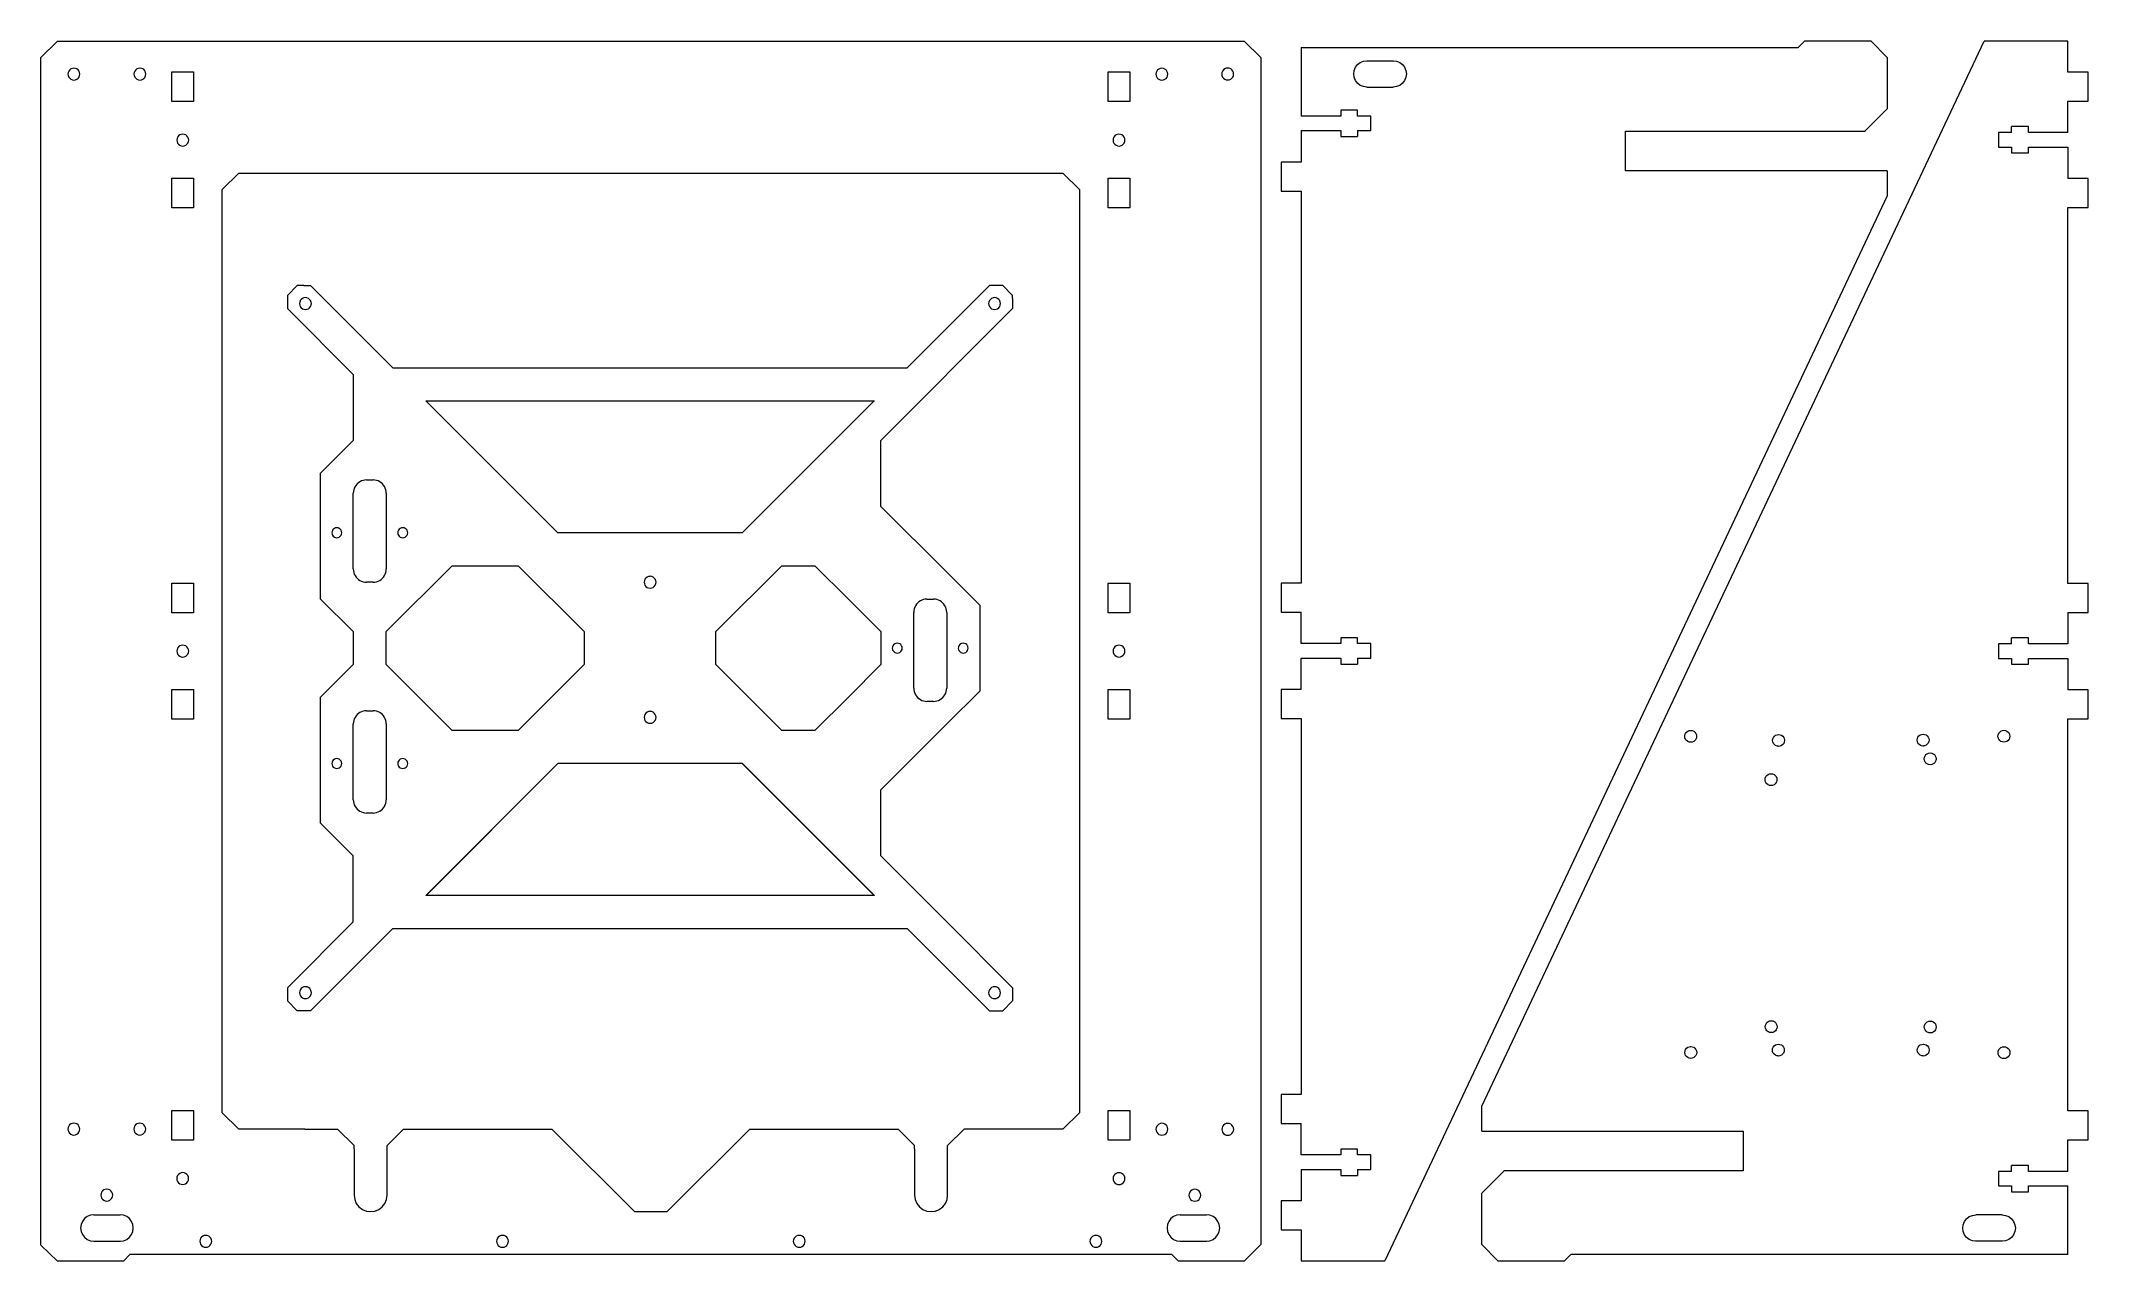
# Model space of a CAD drawing. Header units: millimetres. Extents: x -310 to 310, y -185 to 185.
import ezdxf

# ---------------------------------------------------------------- set-up
doc = ezdxf.new("R2010")
doc.units = ezdxf.units.MM
doc.header["$MEASUREMENT"] = 0

msp = doc.modelspace()

# ---------------------------------------------------------------- linework, layer by layer
at = {"lineweight": 9}
for points in [[(-310.4714, 179.9681), (-310.4714, 179.9681), (-305.4714, 184.9681), (-305.4714, 184.9681)], [(-305.4714, 184.9681), (-305.4714, 184.9681), (54.5286, 184.9681), (54.5286, 184.9681)], [(54.5286, 184.9681), (54.5286, 184.9681), (59.5286, 179.9681), (59.5286, 179.9681)], [(71.7841, 183.0318), (71.7841, 183.0318), (71.7841, 162.2374), (71.7841, 162.2374)], [(71.7841, 183.0318), (71.7841, 183.0318), (222.5841, 183.0318), (222.5841, 183.0318)], [(126.5714, -138.0318), (126.5714, -138.0318), (278.9714, 184.9681), (278.9714, 184.9681)], [(222.5841, 183.0318), (222.5841, 183.0318), (224.5841, 185.0318), (224.5841, 185.0318)], [(224.5841, 185.0318), (224.5841, 185.0318), (244.5841, 185.0318), (244.5841, 185.0318)], [(244.5841, 185.0318), (244.5841, 185.0318), (249.5841, 180.0318), (249.5841, 180.0318)], [(304.3714, 184.9681), (304.3714, 184.9681), (278.9714, 184.9681), (278.9714, 184.9681)], [(304.3714, 175.6109), (304.3714, 175.6109), (304.3714, 184.9681), (304.3714, 184.9681)], [(-310.4714, -180.2236), (-310.4714, -180.2236), (-310.4714, 179.9681), (-310.4714, 179.9681)], [(-302.2056, 175.4473), (-302.2056, 175.4473), (-302.2669, 174.9814), (-302.2669, 174.9814)], [(-302.2669, 174.9814), (-302.2669, 174.9814), (-302.2055, 174.5155), (-302.2055, 174.5155)], [(-302.0259, 175.8814), (-302.0259, 175.8814), (-302.2056, 175.4473), (-302.2056, 175.4473)], [(-302.2055, 174.5155), (-302.2055, 174.5155), (-302.0256, 174.0814), (-302.0256, 174.0814)], [(-301.7399, 176.2542), (-301.7399, 176.2542), (-302.0259, 175.8814), (-302.0259, 175.8814)], [(-302.0256, 174.0814), (-302.0256, 174.0814), (-301.7395, 173.7087), (-301.7395, 173.7087)], [(-301.3671, 176.5403), (-301.3671, 176.5403), (-301.7399, 176.2542), (-301.7399, 176.2542)], [(-300.933, 176.7202), (-300.933, 176.7202), (-301.3671, 176.5403), (-301.3671, 176.5403)], [(-300.4672, 176.7816), (-300.4672, 176.7816), (-300.933, 176.7202), (-300.933, 176.7202)], [(-300.0013, 176.7204), (-300.0013, 176.7204), (-300.4672, 176.7816), (-300.4672, 176.7816)], [(-299.5671, 176.5406), (-299.5671, 176.5406), (-300.0013, 176.7204), (-300.0013, 176.7204)], [(-299.1943, 176.2546), (-299.1943, 176.2546), (-299.5671, 176.5406), (-299.5671, 176.5406)], [(-298.9082, 175.8818), (-298.9082, 175.8818), (-299.1943, 176.2546), (-299.1943, 176.2546)], [(-299.1939, 173.709), (-299.1939, 173.709), (-298.9079, 174.0818), (-298.9079, 174.0818)], [(-298.7283, 175.4477), (-298.7283, 175.4477), (-298.9082, 175.8818), (-298.9082, 175.8818)], [(-298.9079, 174.0818), (-298.9079, 174.0818), (-298.7282, 174.516), (-298.7282, 174.516)], [(-298.6669, 174.9819), (-298.6669, 174.9819), (-298.7283, 175.4477), (-298.7283, 175.4477)], [(-298.7282, 174.516), (-298.7282, 174.516), (-298.6669, 174.9819), (-298.6669, 174.9819)], [(-282.1872, 175.4473), (-282.1872, 175.4473), (-282.2485, 174.9814), (-282.2485, 174.9814)], [(-282.2485, 174.9814), (-282.2485, 174.9814), (-282.1871, 174.5155), (-282.1871, 174.5155)], [(-282.0074, 175.8814), (-282.0074, 175.8814), (-282.1872, 175.4473), (-282.1872, 175.4473)], [(-282.1871, 174.5155), (-282.1871, 174.5155), (-282.0072, 174.0814), (-282.0072, 174.0814)], [(-281.7214, 176.2542), (-281.7214, 176.2542), (-282.0074, 175.8814), (-282.0074, 175.8814)], [(-282.0072, 174.0814), (-282.0072, 174.0814), (-281.7211, 173.7087), (-281.7211, 173.7087)], [(-281.3487, 176.5403), (-281.3487, 176.5403), (-281.7214, 176.2542), (-281.7214, 176.2542)], [(-280.9146, 176.7202), (-280.9146, 176.7202), (-281.3487, 176.5403), (-281.3487, 176.5403)], [(-280.4487, 176.7816), (-280.4487, 176.7816), (-280.9146, 176.7202), (-280.9146, 176.7202)], [(-279.9828, 176.7204), (-279.9828, 176.7204), (-280.4487, 176.7816), (-280.4487, 176.7816)], [(-279.5487, 176.5406), (-279.5487, 176.5406), (-279.9828, 176.7204), (-279.9828, 176.7204)], [(-279.1759, 176.2546), (-279.1759, 176.2546), (-279.5487, 176.5406), (-279.5487, 176.5406)], [(-278.8897, 175.8818), (-278.8897, 175.8818), (-279.1759, 176.2546), (-279.1759, 176.2546)], [(-279.1755, 173.709), (-279.1755, 173.709), (-278.8895, 174.0818), (-278.8895, 174.0818)], [(-278.7099, 175.4477), (-278.7099, 175.4477), (-278.8897, 175.8818), (-278.8897, 175.8818)], [(-278.8895, 174.0818), (-278.8895, 174.0818), (-278.7097, 174.516), (-278.7097, 174.516)], [(-278.6485, 174.9819), (-278.6485, 174.9819), (-278.7099, 175.4477), (-278.7099, 175.4477)], [(-278.7097, 174.516), (-278.7097, 174.516), (-278.6485, 174.9819), (-278.6485, 174.9819)], [(-270.7214, 166.7109), (-270.7214, 166.7109), (-270.7214, 175.7109), (-270.7214, 175.7109)], [(-270.7214, 175.7109), (-270.7214, 175.7109), (-264.2214, 175.7109), (-264.2214, 175.7109)], [(-264.2214, 175.7109), (-264.2214, 175.7109), (-264.2214, 166.7109), (-264.2214, 166.7109)], [(13.2786, 166.7109), (13.2786, 166.7109), (13.2786, 175.7109), (13.2786, 175.7109)], [(13.2786, 175.7109), (13.2786, 175.7109), (19.7786, 175.7109), (19.7786, 175.7109)], [(19.7786, 175.7109), (19.7786, 175.7109), (19.7786, 166.7109), (19.7786, 166.7109)], [(27.7931, 175.4241), (27.7931, 175.4241), (27.7319, 174.9582), (27.7319, 174.9582)], [(27.7319, 174.9582), (27.7319, 174.9582), (27.7933, 174.4924), (27.7933, 174.4924)], [(27.9729, 175.8583), (27.9729, 175.8583), (27.7931, 175.4241), (27.7931, 175.4241)], [(27.7933, 174.4924), (27.7933, 174.4924), (27.9732, 174.0583), (27.9732, 174.0583)], [(28.2589, 176.2311), (28.2589, 176.2311), (27.9729, 175.8583), (27.9729, 175.8583)], [(27.9732, 174.0583), (27.9732, 174.0583), (28.2593, 173.6855), (28.2593, 173.6855)], [(28.6317, 176.5172), (28.6317, 176.5172), (28.2589, 176.2311), (28.2589, 176.2311)], [(29.0658, 176.6971), (29.0658, 176.6971), (28.6317, 176.5172), (28.6317, 176.5172)], [(29.5316, 176.7585), (29.5316, 176.7585), (29.0658, 176.6971), (29.0658, 176.6971)], [(29.9975, 176.6972), (29.9975, 176.6972), (29.5316, 176.7585), (29.5316, 176.7585)], [(30.4317, 176.5175), (30.4317, 176.5175), (29.9975, 176.6972), (29.9975, 176.6972)], [(30.8045, 176.2315), (30.8045, 176.2315), (30.4317, 176.5175), (30.4317, 176.5175)], [(31.0906, 175.8587), (31.0906, 175.8587), (30.8045, 176.2315), (30.8045, 176.2315)], [(30.8049, 173.6859), (30.8049, 173.6859), (31.0909, 174.0587), (31.0909, 174.0587)], [(31.2705, 175.4246), (31.2705, 175.4246), (31.0906, 175.8587), (31.0906, 175.8587)], [(31.0909, 174.0587), (31.0909, 174.0587), (31.2706, 174.4929), (31.2706, 174.4929)], [(31.3319, 174.9588), (31.3319, 174.9588), (31.2705, 175.4246), (31.2705, 175.4246)], [(31.2706, 174.4929), (31.2706, 174.4929), (31.3319, 174.9588), (31.3319, 174.9588)], [(47.7675, 175.4571), (47.7675, 175.4571), (47.7062, 174.9913), (47.7062, 174.9913)], [(47.7062, 174.9913), (47.7062, 174.9913), (47.7676, 174.5254), (47.7676, 174.5254)], [(47.9472, 175.8913), (47.9472, 175.8913), (47.7675, 175.4571), (47.7675, 175.4571)], [(47.7676, 174.5254), (47.7676, 174.5254), (47.9475, 174.0913), (47.9475, 174.0913)], [(48.2332, 176.2641), (48.2332, 176.2641), (47.9472, 175.8913), (47.9472, 175.8913)], [(47.9475, 174.0913), (47.9475, 174.0913), (48.2336, 173.7185), (48.2336, 173.7185)], [(48.606, 176.5502), (48.606, 176.5502), (48.2332, 176.2641), (48.2332, 176.2641)], [(49.0401, 176.7301), (49.0401, 176.7301), (48.606, 176.5502), (48.606, 176.5502)], [(49.506, 176.7915), (49.506, 176.7915), (49.0401, 176.7301), (49.0401, 176.7301)], [(49.9718, 176.7303), (49.9718, 176.7303), (49.506, 176.7915), (49.506, 176.7915)], [(50.406, 176.5505), (50.406, 176.5505), (49.9718, 176.7303), (49.9718, 176.7303)], [(50.7788, 176.2645), (50.7788, 176.2645), (50.406, 176.5505), (50.406, 176.5505)], [(51.0649, 175.8917), (51.0649, 175.8917), (50.7788, 176.2645), (50.7788, 176.2645)], [(50.7792, 173.7189), (50.7792, 173.7189), (51.0652, 174.0917), (51.0652, 174.0917)], [(51.2448, 175.4576), (51.2448, 175.4576), (51.0649, 175.8917), (51.0649, 175.8917)], [(51.0652, 174.0917), (51.0652, 174.0917), (51.2449, 174.5259), (51.2449, 174.5259)], [(51.3062, 174.9918), (51.3062, 174.9918), (51.2448, 175.4576), (51.2448, 175.4576)], [(51.2449, 174.5259), (51.2449, 174.5259), (51.3062, 174.9918), (51.3062, 174.9918)], [(59.5286, 179.9681), (59.5286, 179.9681), (59.5286, -180.0318), (59.5286, -180.0318)], [(87.721, 175.0318), (87.721, 175.0318), (87.8573, 176.0671), (87.8573, 176.0671)], [(87.8573, 173.9965), (87.8573, 173.9965), (87.721, 175.0318), (87.721, 175.0318)], [(87.8573, 176.0671), (87.8573, 176.0671), (88.2569, 177.0318), (88.2569, 177.0318)], [(88.2569, 173.0318), (88.2569, 173.0318), (87.8573, 173.9965), (87.8573, 173.9965)], [(88.2569, 177.0318), (88.2569, 177.0318), (88.8926, 177.8603), (88.8926, 177.8603)], [(88.8926, 177.8603), (88.8926, 177.8603), (89.721, 178.4959), (89.721, 178.4959)], [(89.721, 178.4959), (89.721, 178.4959), (90.6857, 178.8955), (90.6857, 178.8955)], [(90.6857, 178.8955), (90.6857, 178.8955), (91.721, 179.0318), (91.721, 179.0318)], [(91.721, 179.0318), (91.721, 179.0318), (99.7838, 179.0318), (99.7838, 179.0318)], [(99.7838, 179.0318), (99.7838, 179.0318), (100.7523, 178.8955), (100.7523, 178.8955)], [(100.7523, 178.8955), (100.7523, 178.8955), (101.717, 178.4959), (101.717, 178.4959)], [(101.717, 178.4959), (101.717, 178.4959), (102.5454, 177.8603), (102.5454, 177.8603)], [(102.5454, 177.8603), (102.5454, 177.8603), (103.1811, 177.0318), (103.1811, 177.0318)], [(103.1811, 177.0318), (103.1811, 177.0318), (103.5807, 176.0671), (103.5807, 176.0671)], [(103.5807, 173.9965), (103.5807, 173.9965), (103.1811, 173.0318), (103.1811, 173.0318)], [(103.5807, 176.0671), (103.5807, 176.0671), (103.717, 175.0318), (103.717, 175.0318)], [(103.717, 175.0318), (103.717, 175.0318), (103.5807, 173.9965), (103.5807, 173.9965)], [(249.5841, 180.0318), (249.5841, 180.0318), (249.5841, 164.4318), (249.5841, 164.4318)], [(310.4714, 175.6109), (310.4714, 175.6109), (304.3714, 175.6109), (304.3714, 175.6109)], [(310.4714, 166.8109), (310.4714, 166.8109), (310.4714, 175.6109), (310.4714, 175.6109)], [(-301.7395, 173.7087), (-301.7395, 173.7087), (-301.3667, 173.4227), (-301.3667, 173.4227)], [(-301.3667, 173.4227), (-301.3667, 173.4227), (-300.9325, 173.2429), (-300.9325, 173.2429)], [(-300.9325, 173.2429), (-300.9325, 173.2429), (-300.4667, 173.1816), (-300.4667, 173.1816)], [(-300.4667, 173.1816), (-300.4667, 173.1816), (-300.0008, 173.243), (-300.0008, 173.243)], [(-300.0008, 173.243), (-300.0008, 173.243), (-299.5667, 173.4229), (-299.5667, 173.4229)], [(-299.5667, 173.4229), (-299.5667, 173.4229), (-299.1939, 173.709), (-299.1939, 173.709)], [(-281.7211, 173.7087), (-281.7211, 173.7087), (-281.3482, 173.4227), (-281.3482, 173.4227)], [(-281.3482, 173.4227), (-281.3482, 173.4227), (-280.9141, 173.2429), (-280.9141, 173.2429)], [(-280.9141, 173.2429), (-280.9141, 173.2429), (-280.4482, 173.1816), (-280.4482, 173.1816)], [(-280.4482, 173.1816), (-280.4482, 173.1816), (-279.9823, 173.243), (-279.9823, 173.243)], [(-279.9823, 173.243), (-279.9823, 173.243), (-279.5482, 173.4229), (-279.5482, 173.4229)], [(-279.5482, 173.4229), (-279.5482, 173.4229), (-279.1755, 173.709), (-279.1755, 173.709)], [(28.2593, 173.6855), (28.2593, 173.6855), (28.6321, 173.3995), (28.6321, 173.3995)], [(28.6321, 173.3995), (28.6321, 173.3995), (29.0663, 173.2198), (29.0663, 173.2198)], [(29.0663, 173.2198), (29.0663, 173.2198), (29.5321, 173.1585), (29.5321, 173.1585)], [(29.5321, 173.1585), (29.5321, 173.1585), (29.998, 173.2199), (29.998, 173.2199)], [(29.998, 173.2199), (29.998, 173.2199), (30.4321, 173.3998), (30.4321, 173.3998)], [(30.4321, 173.3998), (30.4321, 173.3998), (30.8049, 173.6859), (30.8049, 173.6859)], [(48.2336, 173.7185), (48.2336, 173.7185), (48.6064, 173.4325), (48.6064, 173.4325)], [(48.6064, 173.4325), (48.6064, 173.4325), (49.0406, 173.2528), (49.0406, 173.2528)], [(49.0406, 173.2528), (49.0406, 173.2528), (49.5065, 173.1915), (49.5065, 173.1915)], [(49.5065, 173.1915), (49.5065, 173.1915), (49.9723, 173.2529), (49.9723, 173.2529)], [(49.9723, 173.2529), (49.9723, 173.2529), (50.4064, 173.4328), (50.4064, 173.4328)], [(50.4064, 173.4328), (50.4064, 173.4328), (50.7792, 173.7189), (50.7792, 173.7189)], [(88.8926, 172.2034), (88.8926, 172.2034), (88.2569, 173.0318), (88.2569, 173.0318)], [(89.721, 171.5677), (89.721, 171.5677), (88.8926, 172.2034), (88.8926, 172.2034)], [(90.6857, 171.1681), (90.6857, 171.1681), (89.721, 171.5677), (89.721, 171.5677)], [(91.721, 171.0318), (91.721, 171.0318), (90.6857, 171.1681), (90.6857, 171.1681)], [(91.721, 171.0318), (91.721, 171.0318), (99.717, 171.0318), (99.717, 171.0318)], [(100.7523, 171.1681), (100.7523, 171.1681), (99.717, 171.0318), (99.717, 171.0318)], [(101.717, 171.5677), (101.717, 171.5677), (100.7523, 171.1681), (100.7523, 171.1681)], [(102.5454, 172.2034), (102.5454, 172.2034), (101.717, 171.5677), (101.717, 171.5677)], [(103.1811, 173.0318), (103.1811, 173.0318), (102.5454, 172.2034), (102.5454, 172.2034)], [(-264.2214, 166.7109), (-264.2214, 166.7109), (-270.7214, 166.7109), (-270.7214, 166.7109)], [(19.7786, 166.7109), (19.7786, 166.7109), (13.2786, 166.7109), (13.2786, 166.7109)], [(83.7841, 162.2374), (83.7841, 162.2374), (71.7841, 162.2374), (71.7841, 162.2374)], [(83.7841, 164.0374), (83.7841, 164.0374), (83.7841, 162.2374), (83.7841, 162.2374)], [(88.8841, 164.0374), (88.8841, 164.0374), (83.7841, 164.0374), (83.7841, 164.0374)], [(88.8841, 162.2374), (88.8841, 162.2374), (88.8841, 164.0374), (88.8841, 164.0374)], [(92.8841, 162.2374), (92.8841, 162.2374), (88.8841, 162.2374), (88.8841, 162.2374)], [(92.8841, 157.8374), (92.8841, 157.8374), (92.8841, 162.2374), (92.8841, 162.2374)], [(242.7841, 157.6318), (242.7841, 157.6318), (249.5841, 164.4318), (249.5841, 164.4318)], [(304.3714, 166.8109), (304.3714, 166.8109), (310.4714, 166.8109), (310.4714, 166.8109)], [(304.3714, 157.2531), (304.3714, 157.2531), (304.3714, 166.8109), (304.3714, 166.8109)], [(-269.1849, 155.4288), (-269.1849, 155.4288), (-269.2461, 154.9629), (-269.2461, 154.9629)], [(-269.0051, 155.863), (-269.0051, 155.863), (-269.1849, 155.4288), (-269.1849, 155.4288)], [(-268.7191, 156.2358), (-268.7191, 156.2358), (-269.0051, 155.863), (-269.0051, 155.863)], [(-268.3464, 156.5219), (-268.3464, 156.5219), (-268.7191, 156.2358), (-268.7191, 156.2358)], [(-267.9123, 156.7018), (-267.9123, 156.7018), (-268.3464, 156.5219), (-268.3464, 156.5219)], [(-267.4464, 156.7632), (-267.4464, 156.7632), (-267.9123, 156.7018), (-267.9123, 156.7018)], [(-266.9805, 156.7019), (-266.9805, 156.7019), (-267.4464, 156.7632), (-267.4464, 156.7632)], [(-266.5464, 156.5222), (-266.5464, 156.5222), (-266.9805, 156.7019), (-266.9805, 156.7019)], [(-266.1735, 156.2362), (-266.1735, 156.2362), (-266.5464, 156.5222), (-266.5464, 156.5222)], [(-265.8874, 155.8634), (-265.8874, 155.8634), (-266.1735, 156.2362), (-266.1735, 156.2362)], [(-265.7075, 155.4293), (-265.7075, 155.4293), (-265.8874, 155.8634), (-265.8874, 155.8634)], [(-265.6461, 154.9634), (-265.6461, 154.9634), (-265.7075, 155.4293), (-265.7075, 155.4293)], [(14.799, 155.4112), (14.799, 155.4112), (14.7407, 154.9449), (14.7407, 154.9449)], [(14.976, 155.8464), (14.976, 155.8464), (14.799, 155.4112), (14.799, 155.4112)], [(15.2596, 156.2211), (15.2596, 156.2211), (14.976, 155.8464), (14.976, 155.8464)], [(15.6306, 156.5095), (15.6306, 156.5095), (15.2596, 156.2211), (15.2596, 156.2211)], [(16.0635, 156.6922), (16.0635, 156.6922), (15.6306, 156.5095), (15.6306, 156.5095)], [(16.529, 156.7565), (16.529, 156.7565), (16.0635, 156.6922), (16.0635, 156.6922)], [(16.9953, 156.6982), (16.9953, 156.6982), (16.529, 156.7565), (16.529, 156.7565)], [(17.4305, 156.5212), (17.4305, 156.5212), (16.9953, 156.6982), (16.9953, 156.6982)], [(17.8052, 156.2376), (17.8052, 156.2376), (17.4305, 156.5212), (17.4305, 156.5212)], [(18.0936, 155.8666), (18.0936, 155.8666), (17.8052, 156.2376), (17.8052, 156.2376)], [(18.2763, 155.4337), (18.2763, 155.4337), (18.0936, 155.8666), (18.0936, 155.8666)], [(18.3406, 154.9682), (18.3406, 154.9682), (18.2763, 155.4337), (18.2763, 155.4337)], [(71.7841, 157.8374), (71.7841, 157.8374), (71.7841, 148.2819), (71.7841, 148.2819)], [(71.7841, 157.8374), (71.7841, 157.8374), (83.7841, 157.8374), (83.7841, 157.8374)], [(83.7841, 157.8374), (83.7841, 157.8374), (83.7841, 156.0374), (83.7841, 156.0374)], [(83.7841, 156.0374), (83.7841, 156.0374), (88.8841, 156.0374), (88.8841, 156.0374)], [(88.8841, 157.8374), (88.8841, 157.8374), (92.8841, 157.8374), (92.8841, 157.8374)], [(88.8841, 157.8374), (88.8841, 157.8374), (88.8841, 156.0374), (88.8841, 156.0374)], [(283.2714, 157.2531), (283.2714, 157.2531), (283.2714, 152.8531), (283.2714, 152.8531)], [(287.2714, 157.2531), (287.2714, 157.2531), (283.2714, 157.2531), (283.2714, 157.2531)], [(287.2714, 157.2531), (287.2714, 157.2531), (287.2714, 159.0531), (287.2714, 159.0531)], [(292.3714, 159.0531), (292.3714, 159.0531), (287.2714, 159.0531), (287.2714, 159.0531)], [(292.3714, 157.2531), (292.3714, 157.2531), (292.3714, 159.0531), (292.3714, 159.0531)], [(304.3714, 157.2531), (304.3714, 157.2531), (292.3714, 157.2531), (292.3714, 157.2531)], [(-269.2461, 154.9629), (-269.2461, 154.9629), (-269.1847, 154.4971), (-269.1847, 154.4971)], [(-269.1847, 154.4971), (-269.1847, 154.4971), (-269.0048, 154.063), (-269.0048, 154.063)], [(-269.0048, 154.063), (-269.0048, 154.063), (-268.7187, 153.6902), (-268.7187, 153.6902)], [(-268.7187, 153.6902), (-268.7187, 153.6902), (-268.3459, 153.4042), (-268.3459, 153.4042)], [(-268.3459, 153.4042), (-268.3459, 153.4042), (-267.9118, 153.2244), (-267.9118, 153.2244)], [(-267.9118, 153.2244), (-267.9118, 153.2244), (-267.4459, 153.1632), (-267.4459, 153.1632)], [(-267.4459, 153.1632), (-267.4459, 153.1632), (-266.98, 153.2246), (-266.98, 153.2246)], [(-266.98, 153.2246), (-266.98, 153.2246), (-266.5459, 153.4045), (-266.5459, 153.4045)], [(-266.5459, 153.4045), (-266.5459, 153.4045), (-266.1732, 153.6906), (-266.1732, 153.6906)], [(-266.1732, 153.6906), (-266.1732, 153.6906), (-265.8872, 154.0634), (-265.8872, 154.0634)], [(-265.8872, 154.0634), (-265.8872, 154.0634), (-265.7074, 154.4976), (-265.7074, 154.4976)], [(-265.7074, 154.4976), (-265.7074, 154.4976), (-265.6461, 154.9634), (-265.6461, 154.9634)], [(14.7407, 154.9449), (14.7407, 154.9449), (14.805, 154.4794), (14.805, 154.4794)], [(14.805, 154.4794), (14.805, 154.4794), (14.9877, 154.0465), (14.9877, 154.0465)], [(14.9877, 154.0465), (14.9877, 154.0465), (15.2761, 153.6756), (15.2761, 153.6756)], [(15.2761, 153.6756), (15.2761, 153.6756), (15.6508, 153.3919), (15.6508, 153.3919)], [(15.6508, 153.3919), (15.6508, 153.3919), (16.0861, 153.2149), (16.0861, 153.2149)], [(16.0861, 153.2149), (16.0861, 153.2149), (16.5523, 153.1566), (16.5523, 153.1566)], [(16.5523, 153.1566), (16.5523, 153.1566), (17.0178, 153.221), (17.0178, 153.221)], [(17.0178, 153.221), (17.0178, 153.221), (17.4507, 153.4036), (17.4507, 153.4036)], [(17.4507, 153.4036), (17.4507, 153.4036), (17.8217, 153.692), (17.8217, 153.692)], [(17.8217, 153.692), (17.8217, 153.692), (18.1053, 154.0667), (18.1053, 154.0667)], [(18.1053, 154.0667), (18.1053, 154.0667), (18.2823, 154.502), (18.2823, 154.502)], [(18.2823, 154.502), (18.2823, 154.502), (18.3406, 154.9682), (18.3406, 154.9682)], [(283.2714, 152.8531), (283.2714, 152.8531), (287.2714, 152.8531), (287.2714, 152.8531)], [(287.2714, 152.8531), (287.2714, 152.8531), (287.2714, 151.0531), (287.2714, 151.0531)], [(287.2714, 151.0531), (287.2714, 151.0531), (292.3714, 151.0531), (292.3714, 151.0531)], [(292.3714, 152.8531), (292.3714, 152.8531), (304.3714, 152.8531), (304.3714, 152.8531)], [(292.3714, 151.0531), (292.3714, 151.0531), (292.3714, 152.8531), (292.3714, 152.8531)], [(304.3714, 152.8531), (304.3714, 152.8531), (304.3714, 143.3109), (304.3714, 143.3109)], [(-270.7214, 134.4109), (-270.7214, 134.4109), (-270.7214, 143.4109), (-270.7214, 143.4109)], [(-270.7214, 143.4109), (-270.7214, 143.4109), (-264.2214, 143.4109), (-264.2214, 143.4109)], [(-264.2214, 143.4109), (-264.2214, 143.4109), (-264.2214, 134.4109), (-264.2214, 134.4109)], [(-255.4714, 139.9681), (-255.4714, 139.9681), (-250.4714, 144.9681), (-250.4714, 144.9681)], [(-250.4714, 144.9681), (-250.4714, 144.9681), (-0.4714, 144.9681), (-0.4714, 144.9681)], [(-0.4714, 144.9681), (-0.4714, 144.9681), (4.5286, 139.9681), (4.5286, 139.9681)], [(13.2786, 134.4109), (13.2786, 134.4109), (13.2786, 143.4109), (13.2786, 143.4109)], [(13.2786, 143.4109), (13.2786, 143.4109), (19.7786, 143.4109), (19.7786, 143.4109)], [(19.7786, 143.4109), (19.7786, 143.4109), (19.7786, 134.4109), (19.7786, 134.4109)], [(71.7841, 148.2819), (71.7841, 148.2819), (65.6841, 148.2819), (65.6841, 148.2819)], [(65.6841, 148.2819), (65.6841, 148.2819), (65.6841, 139.4819), (65.6841, 139.4819)], [(249.5841, 145.6318), (249.5841, 145.6318), (249.5841, 138.0318), (249.5841, 138.0318)], [(310.4714, 143.3109), (310.4714, 143.3109), (304.3714, 143.3109), (304.3714, 143.3109)], [(310.4714, 134.5109), (310.4714, 134.5109), (310.4714, 143.3109), (310.4714, 143.3109)], [(-255.4714, -140.0318), (-255.4714, -140.0318), (-255.4714, 139.9681), (-255.4714, 139.9681)], [(4.5286, 139.9681), (4.5286, 139.9681), (4.5286, -140.0318), (4.5286, -140.0318)], [(65.6841, 139.4819), (65.6841, 139.4819), (71.7841, 139.4819), (71.7841, 139.4819)], [(71.7841, 139.4819), (71.7841, 139.4819), (71.7841, 20.5818), (71.7841, 20.5818)], [(249.5841, 138.0318), (249.5841, 138.0318), (97.1841, -184.9681), (97.1841, -184.9681)], [(-264.2214, 134.4109), (-264.2214, 134.4109), (-270.7214, 134.4109), (-270.7214, 134.4109)], [(19.7786, 134.4109), (19.7786, 134.4109), (13.2786, 134.4109), (13.2786, 134.4109)], [(304.3714, 20.5182), (304.3714, 20.5182), (304.3714, 134.5109), (304.3714, 134.5109)], [(304.3714, 134.5109), (304.3714, 134.5109), (310.4714, 134.5109), (310.4714, 134.5109)], [(-232.7251, 110.864), (-232.7251, 110.864), (-235.7251, 107.864), (-235.7251, 107.864)], [(-235.7251, 107.864), (-235.7251, 107.864), (-235.7251, 105.864), (-235.7251, 105.864)], [(-235.7251, 105.864), (-235.7251, 105.864), (-235.7251, 103.864), (-235.7251, 103.864)], [(-230.7251, 110.864), (-230.7251, 110.864), (-232.7251, 110.864), (-232.7251, 110.864)], [(-231.9742, 105.8403), (-231.9742, 105.8403), (-232.0355, 105.3744), (-232.0355, 105.3744)], [(-231.877, 106.0749), (-231.877, 106.0749), (-231.9742, 105.8403), (-231.9742, 105.8403)], [(-231.7943, 106.2744), (-231.7943, 106.2744), (-231.877, 106.0749), (-231.877, 106.0749)], [(-231.5083, 106.6472), (-231.5083, 106.6472), (-231.7943, 106.2744), (-231.7943, 106.2744)], [(-231.1355, 106.9333), (-231.1355, 106.9333), (-231.5083, 106.6472), (-231.5083, 106.6472)], [(-230.7014, 107.1131), (-230.7014, 107.1131), (-231.1355, 106.9333), (-231.1355, 106.9333)], [(-230.7251, 110.864), (-230.7251, 110.864), (-230.6548, 110.864), (-230.6548, 110.864)], [(-230.6548, 107.114), (-230.6548, 107.114), (-230.7014, 107.1131), (-230.7014, 107.1131)], [(-230.6548, 110.864), (-230.6548, 110.864), (-228.7251, 110.864), (-228.7251, 110.864)], [(-230.2355, 107.1744), (-230.2355, 107.1744), (-230.6548, 107.114), (-230.6548, 107.114)], [(-229.7696, 107.1131), (-229.7696, 107.1131), (-230.2355, 107.1744), (-230.2355, 107.1744)], [(-229.3355, 106.9333), (-229.3355, 106.9333), (-229.7696, 107.1131), (-229.7696, 107.1131)], [(-228.9627, 106.6472), (-228.9627, 106.6472), (-229.3355, 106.9333), (-229.3355, 106.9333)], [(-228.6767, 106.2744), (-228.6767, 106.2744), (-228.9627, 106.6472), (-228.9627, 106.6472)], [(-228.7251, 110.864), (-228.7251, 110.864), (-203.7251, 85.8641), (-203.7251, 85.8641)], [(-228.4968, 105.8403), (-228.4968, 105.8403), (-228.6767, 106.2744), (-228.6767, 106.2744)], [(-228.4355, 105.3744), (-228.4355, 105.3744), (-228.4968, 105.8403), (-228.4968, 105.8403)], [(-22.7251, 110.864), (-22.7251, 110.864), (-45.7251, 87.8641), (-45.7251, 87.8641)], [(-22.9534, 105.8403), (-22.9534, 105.8403), (-23.0148, 105.3744), (-23.0148, 105.3744)], [(-22.7736, 106.2744), (-22.7736, 106.2744), (-22.9534, 105.8403), (-22.9534, 105.8403)], [(-22.4875, 106.6472), (-22.4875, 106.6472), (-22.7736, 106.2744), (-22.7736, 106.2744)], [(-18.7251, 110.864), (-18.7251, 110.864), (-22.7251, 110.864), (-22.7251, 110.864)], [(-22.1148, 106.9333), (-22.1148, 106.9333), (-22.4875, 106.6472), (-22.4875, 106.6472)], [(-21.6806, 107.1131), (-21.6806, 107.1131), (-22.1148, 106.9333), (-22.1148, 106.9333)], [(-21.2148, 107.1744), (-21.2148, 107.1744), (-21.6806, 107.1131), (-21.6806, 107.1131)], [(-20.7489, 107.1131), (-20.7489, 107.1131), (-21.2148, 107.1744), (-21.2148, 107.1744)], [(-20.3148, 106.9333), (-20.3148, 106.9333), (-20.7489, 107.1131), (-20.7489, 107.1131)], [(-19.942, 106.6472), (-19.942, 106.6472), (-20.3148, 106.9333), (-20.3148, 106.9333)], [(-19.6559, 106.2744), (-19.6559, 106.2744), (-19.942, 106.6472), (-19.942, 106.6472)], [(-19.4761, 105.8403), (-19.4761, 105.8403), (-19.6559, 106.2744), (-19.6559, 106.2744)], [(-19.4148, 105.3744), (-19.4148, 105.3744), (-19.4761, 105.8403), (-19.4761, 105.8403)], [(-15.7251, 107.864), (-15.7251, 107.864), (-18.7251, 110.864), (-18.7251, 110.864)], [(-15.7251, 106.864), (-15.7251, 106.864), (-15.7251, 107.864), (-15.7251, 107.864)], [(-15.7251, 106.864), (-15.7251, 106.864), (-15.7251, 103.864), (-15.7251, 103.864)], [(-235.7251, 103.864), (-235.7251, 103.864), (-215.7251, 83.8641), (-215.7251, 83.8641)], [(-232.0355, 105.3744), (-232.0355, 105.3744), (-231.9742, 104.9086), (-231.9742, 104.9086)], [(-231.9742, 104.9086), (-231.9742, 104.9086), (-231.7943, 104.4744), (-231.7943, 104.4744)], [(-231.7943, 104.4744), (-231.7943, 104.4744), (-231.5083, 104.1016), (-231.5083, 104.1016)], [(-231.5083, 104.1016), (-231.5083, 104.1016), (-231.1355, 103.8156), (-231.1355, 103.8156)], [(-231.1355, 103.8156), (-231.1355, 103.8156), (-230.7014, 103.6358), (-230.7014, 103.6358)], [(-230.7014, 103.6358), (-230.7014, 103.6358), (-230.2355, 103.5744), (-230.2355, 103.5744)], [(-230.2355, 103.5744), (-230.2355, 103.5744), (-229.7696, 103.6358), (-229.7696, 103.6358)], [(-229.7696, 103.6358), (-229.7696, 103.6358), (-229.3355, 103.8156), (-229.3355, 103.8156)], [(-229.3355, 103.8156), (-229.3355, 103.8156), (-228.9627, 104.1016), (-228.9627, 104.1016)], [(-228.9627, 104.1016), (-228.9627, 104.1016), (-228.6767, 104.4744), (-228.6767, 104.4744)], [(-228.6767, 104.4744), (-228.6767, 104.4744), (-228.4968, 104.9086), (-228.4968, 104.9086)], [(-228.4968, 104.9086), (-228.4968, 104.9086), (-228.4355, 105.3744), (-228.4355, 105.3744)], [(-15.7251, 103.864), (-15.7251, 103.864), (-55.7251, 63.8641), (-55.7251, 63.8641)], [(-23.0148, 105.3744), (-23.0148, 105.3744), (-22.9534, 104.9086), (-22.9534, 104.9086)], [(-22.9534, 104.9086), (-22.9534, 104.9086), (-22.7736, 104.4744), (-22.7736, 104.4744)], [(-22.7736, 104.4744), (-22.7736, 104.4744), (-22.4875, 104.1016), (-22.4875, 104.1016)], [(-22.4875, 104.1016), (-22.4875, 104.1016), (-22.1148, 103.8156), (-22.1148, 103.8156)], [(-22.1148, 103.8156), (-22.1148, 103.8156), (-21.6806, 103.6358), (-21.6806, 103.6358)], [(-21.6806, 103.6358), (-21.6806, 103.6358), (-21.2148, 103.5744), (-21.2148, 103.5744)], [(-21.2148, 103.5744), (-21.2148, 103.5744), (-20.7489, 103.6358), (-20.7489, 103.6358)], [(-20.7489, 103.6358), (-20.7489, 103.6358), (-20.3148, 103.8156), (-20.3148, 103.8156)], [(-20.3148, 103.8156), (-20.3148, 103.8156), (-19.942, 104.1016), (-19.942, 104.1016)], [(-19.942, 104.1016), (-19.942, 104.1016), (-19.6559, 104.4744), (-19.6559, 104.4744)], [(-19.6559, 104.4744), (-19.6559, 104.4744), (-19.4761, 104.9086), (-19.4761, 104.9086)], [(-19.4761, 104.9086), (-19.4761, 104.9086), (-19.4148, 105.3744), (-19.4148, 105.3744)], [(-45.7251, 87.8641), (-45.7251, 87.8641), (-47.7251, 85.8641), (-47.7251, 85.8641)], [(-215.7251, 83.8641), (-215.7251, 83.8641), (-215.7251, 63.8641), (-215.7251, 63.8641)], [(-203.7251, 85.8641), (-203.7251, 85.8641), (-47.7251, 85.8641), (-47.7251, 85.8641)], [(-193.7251, 75.8641), (-193.7251, 75.8641), (-57.7251, 75.8641), (-57.7251, 75.8641)], [(-193.7251, 75.8641), (-193.7251, 75.8641), (-153.7251, 35.8641), (-153.7251, 35.8641)], [(-57.7251, 75.8641), (-57.7251, 75.8641), (-85.7251, 47.8641), (-85.7251, 47.8641)], [(-57.7251, 75.8641), (-57.7251, 75.8641), (-57.6548, 75.8641), (-57.6548, 75.8641)], [(-215.7251, 63.8641), (-215.7251, 63.8641), (-225.7251, 53.8641), (-225.7251, 53.8641)], [(-55.7251, 43.8641), (-55.7251, 43.8641), (-55.7251, 63.8641), (-55.7251, 63.8641)], [(-225.7251, 53.8641), (-225.7251, 53.8641), (-225.7251, 15.8641), (-225.7251, 15.8641)], [(-215.1892, 49.8711), (-215.1892, 49.8711), (-215.4206, 49.4018), (-215.4206, 49.4018)], [(-214.8985, 50.3061), (-214.8985, 50.3061), (-215.1892, 49.8711), (-215.1892, 49.8711)], [(-214.5535, 50.6995), (-214.5535, 50.6995), (-214.8985, 50.3061), (-214.8985, 50.3061)], [(-214.1602, 51.0445), (-214.1602, 51.0445), (-214.5535, 50.6995), (-214.5535, 50.6995)], [(-213.7251, 51.3352), (-213.7251, 51.3352), (-214.1602, 51.0445), (-214.1602, 51.0445)], [(-213.2559, 51.5666), (-213.2559, 51.5666), (-213.7251, 51.3352), (-213.7251, 51.3352)], [(-212.7604, 51.7348), (-212.7604, 51.7348), (-213.2559, 51.5666), (-213.2559, 51.5666)], [(-212.2472, 51.8369), (-212.2472, 51.8369), (-212.7604, 51.7348), (-212.7604, 51.7348)], [(-211.7251, 51.8711), (-211.7251, 51.8711), (-212.2472, 51.8369), (-212.2472, 51.8369)], [(-211.7251, 51.8711), (-211.7251, 51.8711), (-209.7251, 51.8711), (-209.7251, 51.8711)], [(-209.203, 51.8369), (-209.203, 51.8369), (-209.7251, 51.8711), (-209.7251, 51.8711)], [(-208.6898, 51.7348), (-208.6898, 51.7348), (-209.203, 51.8369), (-209.203, 51.8369)], [(-208.1944, 51.5666), (-208.1944, 51.5666), (-208.6898, 51.7348), (-208.6898, 51.7348)], [(-207.7251, 51.3352), (-207.7251, 51.3352), (-208.1944, 51.5666), (-208.1944, 51.5666)], [(-207.2901, 51.0445), (-207.2901, 51.0445), (-207.7251, 51.3352), (-207.7251, 51.3352)], [(-206.8967, 50.6995), (-206.8967, 50.6995), (-207.2901, 51.0445), (-207.2901, 51.0445)], [(-206.5517, 50.3061), (-206.5517, 50.3061), (-206.8967, 50.6995), (-206.8967, 50.6995)], [(-206.261, 49.8711), (-206.261, 49.8711), (-206.5517, 50.3061), (-206.5517, 50.3061)], [(-206.0296, 49.4018), (-206.0296, 49.4018), (-206.261, 49.8711), (-206.261, 49.8711)], [(-215.6909, 48.3932), (-215.6909, 48.3932), (-215.7251, 47.8711), (-215.7251, 47.8711)], [(-215.7251, 24.8711), (-215.7251, 24.8711), (-215.7251, 47.8711), (-215.7251, 47.8711)], [(-215.5888, 48.9064), (-215.5888, 48.9064), (-215.6909, 48.3932), (-215.6909, 48.3932)], [(-215.4206, 49.4018), (-215.4206, 49.4018), (-215.5888, 48.9064), (-215.5888, 48.9064)], [(-205.8614, 48.9064), (-205.8614, 48.9064), (-206.0296, 49.4018), (-206.0296, 49.4018)], [(-205.7593, 48.3932), (-205.7593, 48.3932), (-205.8614, 48.9064), (-205.8614, 48.9064)], [(-205.7251, 47.8711), (-205.7251, 47.8711), (-205.7593, 48.3932), (-205.7593, 48.3932)], [(-205.7251, 47.8711), (-205.7251, 47.8711), (-205.7251, 24.8711), (-205.7251, 24.8711)], [(-87.7251, 45.8641), (-87.7251, 45.8641), (-97.7251, 35.8641), (-97.7251, 35.8641)], [(-85.7251, 47.8641), (-85.7251, 47.8641), (-87.7251, 45.8641), (-87.7251, 45.8641)], [(-35.7251, 23.8641), (-35.7251, 23.8641), (-55.7251, 43.8641), (-55.7251, 43.8641)], [(-221.1133, 37.3129), (-221.1133, 37.3129), (-221.4751, 37.1631), (-221.4751, 37.1631)], [(-220.7251, 37.3641), (-220.7251, 37.3641), (-221.1133, 37.3129), (-221.1133, 37.3129)], [(-220.3369, 37.3129), (-220.3369, 37.3129), (-220.7251, 37.3641), (-220.7251, 37.3641)], [(-219.9751, 37.1631), (-219.9751, 37.1631), (-220.3369, 37.3129), (-220.3369, 37.3129)], [(-201.1133, 37.3129), (-201.1133, 37.3129), (-201.4751, 37.1631), (-201.4751, 37.1631)], [(-200.7251, 37.3641), (-200.7251, 37.3641), (-201.1133, 37.3129), (-201.1133, 37.3129)], [(-200.3369, 37.3129), (-200.3369, 37.3129), (-200.7251, 37.3641), (-200.7251, 37.3641)], [(-199.9751, 37.1631), (-199.9751, 37.1631), (-200.3369, 37.3129), (-200.3369, 37.3129)], [(-222.174, 36.2523), (-222.174, 36.2523), (-222.2251, 35.8641), (-222.2251, 35.8641)], [(-222.2251, 35.8641), (-222.2251, 35.8641), (-222.174, 35.4758), (-222.174, 35.4758)], [(-222.0242, 36.6141), (-222.0242, 36.6141), (-222.174, 36.2523), (-222.174, 36.2523)], [(-222.174, 35.4758), (-222.174, 35.4758), (-222.0242, 35.1141), (-222.0242, 35.1141)], [(-221.7858, 36.9247), (-221.7858, 36.9247), (-222.0242, 36.6141), (-222.0242, 36.6141)], [(-222.0242, 35.1141), (-222.0242, 35.1141), (-221.7858, 34.8034), (-221.7858, 34.8034)], [(-221.4751, 37.1631), (-221.4751, 37.1631), (-221.7858, 36.9247), (-221.7858, 36.9247)], [(-221.7858, 34.8034), (-221.7858, 34.8034), (-221.4751, 34.565), (-221.4751, 34.565)], [(-221.4751, 34.565), (-221.4751, 34.565), (-221.1133, 34.4152), (-221.1133, 34.4152)], [(-221.1133, 34.4152), (-221.1133, 34.4152), (-220.7251, 34.3641), (-220.7251, 34.3641)], [(-220.7251, 34.3641), (-220.7251, 34.3641), (-220.3369, 34.4152), (-220.3369, 34.4152)], [(-220.3369, 34.4152), (-220.3369, 34.4152), (-219.9751, 34.565), (-219.9751, 34.565)], [(-219.6645, 36.9247), (-219.6645, 36.9247), (-219.9751, 37.1631), (-219.9751, 37.1631)], [(-219.9751, 34.565), (-219.9751, 34.565), (-219.6645, 34.8034), (-219.6645, 34.8034)], [(-219.4261, 36.6141), (-219.4261, 36.6141), (-219.6645, 36.9247), (-219.6645, 36.9247)], [(-219.6645, 34.8034), (-219.6645, 34.8034), (-219.4261, 35.1141), (-219.4261, 35.1141)], [(-219.2762, 36.2523), (-219.2762, 36.2523), (-219.4261, 36.6141), (-219.4261, 36.6141)], [(-219.4261, 35.1141), (-219.4261, 35.1141), (-219.2762, 35.4758), (-219.2762, 35.4758)], [(-219.2251, 35.8641), (-219.2251, 35.8641), (-219.2762, 36.2523), (-219.2762, 36.2523)], [(-219.2762, 35.4758), (-219.2762, 35.4758), (-219.2251, 35.8641), (-219.2251, 35.8641)], [(-202.174, 36.2523), (-202.174, 36.2523), (-202.2251, 35.8641), (-202.2251, 35.8641)], [(-202.2251, 35.8641), (-202.2251, 35.8641), (-202.174, 35.4758), (-202.174, 35.4758)], [(-202.0242, 36.6141), (-202.0242, 36.6141), (-202.174, 36.2523), (-202.174, 36.2523)], [(-202.174, 35.4758), (-202.174, 35.4758), (-202.0242, 35.1141), (-202.0242, 35.1141)], [(-201.7858, 36.9247), (-201.7858, 36.9247), (-202.0242, 36.6141), (-202.0242, 36.6141)], [(-202.0242, 35.1141), (-202.0242, 35.1141), (-201.7858, 34.8034), (-201.7858, 34.8034)], [(-201.4751, 37.1631), (-201.4751, 37.1631), (-201.7858, 36.9247), (-201.7858, 36.9247)], [(-201.7858, 34.8034), (-201.7858, 34.8034), (-201.4751, 34.565), (-201.4751, 34.565)], [(-201.4751, 34.565), (-201.4751, 34.565), (-201.1133, 34.4152), (-201.1133, 34.4152)], [(-201.1133, 34.4152), (-201.1133, 34.4152), (-200.7251, 34.3641), (-200.7251, 34.3641)], [(-200.7251, 34.3641), (-200.7251, 34.3641), (-200.3369, 34.4152), (-200.3369, 34.4152)], [(-200.3369, 34.4152), (-200.3369, 34.4152), (-199.9751, 34.565), (-199.9751, 34.565)], [(-199.6645, 36.9247), (-199.6645, 36.9247), (-199.9751, 37.1631), (-199.9751, 37.1631)], [(-199.9751, 34.565), (-199.9751, 34.565), (-199.6645, 34.8034), (-199.6645, 34.8034)], [(-199.4261, 36.6141), (-199.4261, 36.6141), (-199.6645, 36.9247), (-199.6645, 36.9247)], [(-199.6645, 34.8034), (-199.6645, 34.8034), (-199.4261, 35.1141), (-199.4261, 35.1141)], [(-199.2762, 36.2523), (-199.2762, 36.2523), (-199.4261, 36.6141), (-199.4261, 36.6141)], [(-199.4261, 35.1141), (-199.4261, 35.1141), (-199.2762, 35.4758), (-199.2762, 35.4758)], [(-199.2251, 35.8641), (-199.2251, 35.8641), (-199.2762, 36.2523), (-199.2762, 36.2523)], [(-199.2762, 35.4758), (-199.2762, 35.4758), (-199.2251, 35.8641), (-199.2251, 35.8641)], [(-97.7251, 35.8641), (-97.7251, 35.8641), (-153.7251, 35.8641), (-153.7251, 35.8641)], [(-97.6548, 35.8641), (-97.6548, 35.8641), (-97.7251, 35.8641), (-97.7251, 35.8641)], [(-215.7251, 24.8711), (-215.7251, 24.8711), (-215.6909, 24.349), (-215.6909, 24.349)], [(-205.7593, 24.349), (-205.7593, 24.349), (-205.7251, 24.8711), (-205.7251, 24.8711)], [(-205.7251, 5.8641), (-205.7251, 5.8641), (-185.7251, 25.8641), (-185.7251, 25.8641)], [(-185.7251, 25.8641), (-185.7251, 25.8641), (-165.7251, 25.8641), (-165.7251, 25.8641)], [(-165.7251, 25.8641), (-165.7251, 25.8641), (-145.7251, 5.8641), (-145.7251, 5.8641)], [(-165.7251, 25.8641), (-165.7251, 25.8641), (-165.6548, 25.8641), (-165.6548, 25.8641)], [(-105.7251, 5.8641), (-105.7251, 5.8641), (-85.7251, 25.8641), (-85.7251, 25.8641)], [(-85.7251, 25.8641), (-85.7251, 25.8641), (-75.7251, 25.8641), (-75.7251, 25.8641)], [(-75.7251, 25.8641), (-75.7251, 25.8641), (-65.6548, 15.7937), (-65.6548, 15.7937)], [(-270.7214, 11.6182), (-270.7214, 11.6182), (-270.7214, 20.6182), (-270.7214, 20.6182)], [(-270.7214, 20.6182), (-270.7214, 20.6182), (-264.2214, 20.6182), (-264.2214, 20.6182)], [(-264.2214, 20.6182), (-264.2214, 20.6182), (-264.2214, 11.6182), (-264.2214, 11.6182)], [(-215.6909, 24.349), (-215.6909, 24.349), (-215.5888, 23.8358), (-215.5888, 23.8358)], [(-215.5888, 23.8358), (-215.5888, 23.8358), (-215.4206, 23.3404), (-215.4206, 23.3404)], [(-215.4206, 23.3404), (-215.4206, 23.3404), (-215.1892, 22.8711), (-215.1892, 22.8711)], [(-215.1892, 22.8711), (-215.1892, 22.8711), (-214.8985, 22.436), (-214.8985, 22.436)], [(-214.8985, 22.436), (-214.8985, 22.436), (-214.5535, 22.0427), (-214.5535, 22.0427)], [(-214.5535, 22.0427), (-214.5535, 22.0427), (-214.1602, 21.6977), (-214.1602, 21.6977)], [(-214.1602, 21.6977), (-214.1602, 21.6977), (-213.7251, 21.407), (-213.7251, 21.407)], [(-213.7251, 21.407), (-213.7251, 21.407), (-213.2559, 21.1756), (-213.2559, 21.1756)], [(-213.2559, 21.1756), (-213.2559, 21.1756), (-212.7604, 21.0074), (-212.7604, 21.0074)], [(-212.7604, 21.0074), (-212.7604, 21.0074), (-212.2472, 20.9053), (-212.2472, 20.9053)], [(-212.2472, 20.9053), (-212.2472, 20.9053), (-211.7251, 20.8711), (-211.7251, 20.8711)], [(-209.7251, 20.8711), (-209.7251, 20.8711), (-211.7251, 20.8711), (-211.7251, 20.8711)], [(-209.7251, 20.8711), (-209.7251, 20.8711), (-209.203, 20.9053), (-209.203, 20.9053)], [(-209.203, 20.9053), (-209.203, 20.9053), (-208.6898, 21.0074), (-208.6898, 21.0074)], [(-208.6898, 21.0074), (-208.6898, 21.0074), (-208.1944, 21.1756), (-208.1944, 21.1756)], [(-208.1944, 21.1756), (-208.1944, 21.1756), (-207.7251, 21.407), (-207.7251, 21.407)], [(-207.7251, 21.407), (-207.7251, 21.407), (-207.2901, 21.6977), (-207.2901, 21.6977)], [(-207.2901, 21.6977), (-207.2901, 21.6977), (-206.8967, 22.0427), (-206.8967, 22.0427)], [(-206.8967, 22.0427), (-206.8967, 22.0427), (-206.5517, 22.436), (-206.5517, 22.436)], [(-206.5517, 22.436), (-206.5517, 22.436), (-206.261, 22.8711), (-206.261, 22.8711)], [(-206.261, 22.8711), (-206.261, 22.8711), (-206.0296, 23.3404), (-206.0296, 23.3404)], [(-206.0296, 23.3404), (-206.0296, 23.3404), (-205.8614, 23.8358), (-205.8614, 23.8358)], [(-205.8614, 23.8358), (-205.8614, 23.8358), (-205.7593, 24.349), (-205.7593, 24.349)], [(-127.4268, 21.3159), (-127.4268, 21.3159), (-127.4881, 20.85), (-127.4881, 20.85)], [(-127.4881, 20.85), (-127.4881, 20.85), (-127.4267, 20.3841), (-127.4267, 20.3841)], [(-127.2471, 21.75), (-127.2471, 21.75), (-127.4268, 21.3159), (-127.4268, 21.3159)], [(-127.4267, 20.3841), (-127.4267, 20.3841), (-127.2468, 19.95), (-127.2468, 19.95)], [(-126.9611, 22.1229), (-126.9611, 22.1229), (-127.2471, 21.75), (-127.2471, 21.75)], [(-127.2468, 19.95), (-127.2468, 19.95), (-126.9607, 19.5773), (-126.9607, 19.5773)], [(-126.5883, 22.409), (-126.5883, 22.409), (-126.9611, 22.1229), (-126.9611, 22.1229)], [(-126.9607, 19.5773), (-126.9607, 19.5773), (-126.5879, 19.2913), (-126.5879, 19.2913)], [(-126.1542, 22.5889), (-126.1542, 22.5889), (-126.5883, 22.409), (-126.5883, 22.409)], [(-126.5879, 19.2913), (-126.5879, 19.2913), (-126.1537, 19.1115), (-126.1537, 19.1115)], [(-125.7251, 22.6454), (-125.7251, 22.6454), (-126.1542, 22.5889), (-126.1542, 22.5889)], [(-126.1537, 19.1115), (-126.1537, 19.1115), (-125.7251, 19.0552), (-125.7251, 19.0552)], [(-125.6884, 22.6503), (-125.6884, 22.6503), (-125.7251, 22.6454), (-125.7251, 22.6454)], [(-125.7251, 19.0552), (-125.7251, 19.0552), (-125.6879, 19.0503), (-125.6879, 19.0503)], [(-125.2225, 22.589), (-125.2225, 22.589), (-125.6884, 22.6503), (-125.6884, 22.6503)], [(-125.6879, 19.0503), (-125.6879, 19.0503), (-125.222, 19.1117), (-125.222, 19.1117)], [(-124.7883, 22.4092), (-124.7883, 22.4092), (-125.2225, 22.589), (-125.2225, 22.589)], [(-125.222, 19.1117), (-125.222, 19.1117), (-124.7879, 19.2915), (-124.7879, 19.2915)], [(-124.4155, 22.1232), (-124.4155, 22.1232), (-124.7883, 22.4092), (-124.7883, 22.4092)], [(-124.7879, 19.2915), (-124.7879, 19.2915), (-124.4151, 19.5776), (-124.4151, 19.5776)], [(-124.1294, 21.7505), (-124.1294, 21.7505), (-124.4155, 22.1232), (-124.4155, 22.1232)], [(-124.4151, 19.5776), (-124.4151, 19.5776), (-124.1291, 19.9505), (-124.1291, 19.9505)], [(-123.9495, 21.3164), (-123.9495, 21.3164), (-124.1294, 21.7505), (-124.1294, 21.7505)], [(-124.1291, 19.9505), (-124.1291, 19.9505), (-123.9494, 20.3846), (-123.9494, 20.3846)], [(-123.8881, 20.8505), (-123.8881, 20.8505), (-123.9495, 21.3164), (-123.9495, 21.3164)], [(-123.9494, 20.3846), (-123.9494, 20.3846), (-123.8881, 20.8505), (-123.8881, 20.8505)], [(-25.7251, 13.8641), (-25.7251, 13.8641), (-35.7251, 23.8641), (-35.7251, 23.8641)], [(13.2786, 11.6182), (13.2786, 11.6182), (13.2786, 20.6182), (13.2786, 20.6182)], [(13.2786, 20.6182), (13.2786, 20.6182), (19.7786, 20.6182), (19.7786, 20.6182)], [(19.7786, 20.6182), (19.7786, 20.6182), (19.7786, 11.6182), (19.7786, 11.6182)], [(71.7841, 20.5818), (71.7841, 20.5818), (65.6841, 20.5818), (65.6841, 20.5818)], [(65.6841, 20.5818), (65.6841, 20.5818), (65.6841, 11.7818), (65.6841, 11.7818)], [(310.4714, 20.5182), (310.4714, 20.5182), (304.3714, 20.5182), (304.3714, 20.5182)], [(310.4714, 11.7182), (310.4714, 11.7182), (310.4714, 20.5182), (310.4714, 20.5182)], [(-225.7251, 15.8641), (-225.7251, 15.8641), (-215.7251, 5.8641), (-215.7251, 5.8641)], [(-65.6548, 15.8641), (-65.6548, 15.8641), (-65.6548, 15.7937), (-65.6548, 15.7937)], [(-65.6548, 15.7937), (-65.6548, 15.7937), (-55.7251, 5.8641), (-55.7251, 5.8641)], [(-45.5888, 12.7622), (-45.5888, 12.7622), (-45.6909, 12.249), (-45.6909, 12.249)], [(-45.4207, 13.2577), (-45.4207, 13.2577), (-45.5888, 12.7622), (-45.5888, 12.7622)], [(-45.1892, 13.7269), (-45.1892, 13.7269), (-45.4207, 13.2577), (-45.4207, 13.2577)], [(-44.8985, 14.162), (-44.8985, 14.162), (-45.1892, 13.7269), (-45.1892, 13.7269)], [(-44.5536, 14.5554), (-44.5536, 14.5554), (-44.8985, 14.162), (-44.8985, 14.162)], [(-44.1602, 14.9003), (-44.1602, 14.9003), (-44.5536, 14.5554), (-44.5536, 14.5554)], [(-43.7251, 15.191), (-43.7251, 15.191), (-44.1602, 14.9003), (-44.1602, 14.9003)], [(-43.2559, 15.4225), (-43.2559, 15.4225), (-43.7251, 15.191), (-43.7251, 15.191)], [(-42.7604, 15.5906), (-42.7604, 15.5906), (-43.2559, 15.4225), (-43.2559, 15.4225)], [(-42.2472, 15.6927), (-42.2472, 15.6927), (-42.7604, 15.5906), (-42.7604, 15.5906)], [(-41.7251, 15.7269), (-41.7251, 15.7269), (-42.2472, 15.6927), (-42.2472, 15.6927)], [(-41.7251, 15.7269), (-41.7251, 15.7269), (-39.7251, 15.7269), (-39.7251, 15.7269)], [(-39.203, 15.6927), (-39.203, 15.6927), (-39.7251, 15.7269), (-39.7251, 15.7269)], [(-38.6899, 15.5906), (-38.6899, 15.5906), (-39.203, 15.6927), (-39.203, 15.6927)], [(-38.1944, 15.4225), (-38.1944, 15.4225), (-38.6899, 15.5906), (-38.6899, 15.5906)], [(-37.7251, 15.191), (-37.7251, 15.191), (-38.1944, 15.4225), (-38.1944, 15.4225)], [(-37.2901, 14.9003), (-37.2901, 14.9003), (-37.7251, 15.191), (-37.7251, 15.191)], [(-36.8967, 14.5554), (-36.8967, 14.5554), (-37.2901, 14.9003), (-37.2901, 14.9003)], [(-36.5517, 14.162), (-36.5517, 14.162), (-36.8967, 14.5554), (-36.8967, 14.5554)], [(-36.261, 13.7269), (-36.261, 13.7269), (-36.5517, 14.162), (-36.5517, 14.162)], [(-36.0296, 13.2577), (-36.0296, 13.2577), (-36.261, 13.7269), (-36.261, 13.7269)], [(-35.8614, 12.7622), (-35.8614, 12.7622), (-36.0296, 13.2577), (-36.0296, 13.2577)], [(-35.7594, 12.249), (-35.7594, 12.249), (-35.8614, 12.7622), (-35.8614, 12.7622)], [(-25.7251, 13.8641), (-25.7251, 13.8641), (-25.7251, -12.1359), (-25.7251, -12.1359)], [(-264.2214, 11.6182), (-264.2214, 11.6182), (-270.7214, 11.6182), (-270.7214, 11.6182)], [(-45.6909, 12.249), (-45.6909, 12.249), (-45.7251, 11.7269), (-45.7251, 11.7269)], [(-45.7251, -11.2731), (-45.7251, -11.2731), (-45.7251, 11.7269), (-45.7251, 11.7269)], [(-35.7251, 11.7269), (-35.7251, 11.7269), (-35.7594, 12.249), (-35.7594, 12.249)], [(-35.7251, 11.7269), (-35.7251, 11.7269), (-35.7251, -11.2731), (-35.7251, -11.2731)], [(19.7786, 11.6182), (19.7786, 11.6182), (13.2786, 11.6182), (13.2786, 11.6182)], [(65.6841, 11.7818), (65.6841, 11.7818), (71.7841, 11.7818), (71.7841, 11.7818)], [(71.7841, 2.2318), (71.7841, 2.2318), (71.7841, 11.7818), (71.7841, 11.7818)], [(304.3714, 11.7182), (304.3714, 11.7182), (304.3714, 2.1682), (304.3714, 2.1682)], [(304.3714, 11.7182), (304.3714, 11.7182), (310.4714, 11.7182), (310.4714, 11.7182)], [(-269.1849, 0.4307), (-269.1849, 0.4307), (-269.2461, -0.0352), (-269.2461, -0.0352)], [(-269.0051, 0.8648), (-269.0051, 0.8648), (-269.1849, 0.4307), (-269.1849, 0.4307)], [(-268.7191, 1.2376), (-268.7191, 1.2376), (-269.0051, 0.8648), (-269.0051, 0.8648)], [(-268.3464, 1.5237), (-268.3464, 1.5237), (-268.7191, 1.2376), (-268.7191, 1.2376)], [(-267.9123, 1.7036), (-267.9123, 1.7036), (-268.3464, 1.5237), (-268.3464, 1.5237)], [(-267.4464, 1.765), (-267.4464, 1.765), (-267.9123, 1.7036), (-267.9123, 1.7036)], [(-266.9805, 1.7038), (-266.9805, 1.7038), (-267.4464, 1.765), (-267.4464, 1.765)], [(-266.5464, 1.524), (-266.5464, 1.524), (-266.9805, 1.7038), (-266.9805, 1.7038)], [(-266.1735, 1.238), (-266.1735, 1.238), (-266.5464, 1.524), (-266.5464, 1.524)], [(-265.8874, 0.8653), (-265.8874, 0.8653), (-266.1735, 1.238), (-266.1735, 1.238)], [(-265.7075, 0.4312), (-265.7075, 0.4312), (-265.8874, 0.8653), (-265.8874, 0.8653)], [(-265.6461, -0.0347), (-265.6461, -0.0347), (-265.7075, 0.4312), (-265.7075, 0.4312)], [(-215.7251, 5.8641), (-215.7251, 5.8641), (-215.7251, -4.1359), (-215.7251, -4.1359)], [(-205.7251, -4.1359), (-205.7251, -4.1359), (-205.7251, 5.8641), (-205.7251, 5.8641)], [(-145.7251, 5.8641), (-145.7251, 5.8641), (-145.7251, -4.1359), (-145.7251, -4.1359)], [(-105.7251, -4.1359), (-105.7251, -4.1359), (-105.7251, 5.8641), (-105.7251, 5.8641)], [(-55.7251, 5.8641), (-55.7251, 5.8641), (-55.7251, -4.1359), (-55.7251, -4.1359)], [(-52.174, 1.2523), (-52.174, 1.2523), (-52.2251, 0.8641), (-52.2251, 0.8641)], [(-52.2251, 0.8641), (-52.2251, 0.8641), (-52.174, 0.4758), (-52.174, 0.4758)], [(-52.0242, 1.6141), (-52.0242, 1.6141), (-52.174, 1.2523), (-52.174, 1.2523)], [(-52.174, 0.4758), (-52.174, 0.4758), (-52.0242, 0.1141), (-52.0242, 0.1141)], [(-51.7858, 1.9247), (-51.7858, 1.9247), (-52.0242, 1.6141), (-52.0242, 1.6141)], [(-52.0242, 0.1141), (-52.0242, 0.1141), (-51.7858, -0.1966), (-51.7858, -0.1966)], [(-51.4751, 2.1631), (-51.4751, 2.1631), (-51.7858, 1.9247), (-51.7858, 1.9247)], [(-51.1134, 2.3129), (-51.1134, 2.3129), (-51.4751, 2.1631), (-51.4751, 2.1631)], [(-50.7251, 2.3641), (-50.7251, 2.3641), (-51.1134, 2.3129), (-51.1134, 2.3129)], [(-50.3369, 2.3129), (-50.3369, 2.3129), (-50.7251, 2.3641), (-50.7251, 2.3641)], [(-49.9751, 2.1631), (-49.9751, 2.1631), (-50.3369, 2.3129), (-50.3369, 2.3129)], [(-49.6645, 1.9247), (-49.6645, 1.9247), (-49.9751, 2.1631), (-49.9751, 2.1631)], [(-49.4261, 1.6141), (-49.4261, 1.6141), (-49.6645, 1.9247), (-49.6645, 1.9247)], [(-49.6645, -0.1966), (-49.6645, -0.1966), (-49.4261, 0.1141), (-49.4261, 0.1141)], [(-49.2762, 1.2523), (-49.2762, 1.2523), (-49.4261, 1.6141), (-49.4261, 1.6141)], [(-49.4261, 0.1141), (-49.4261, 0.1141), (-49.2762, 0.4758), (-49.2762, 0.4758)], [(-49.2251, 0.8641), (-49.2251, 0.8641), (-49.2762, 1.2523), (-49.2762, 1.2523)], [(-49.2762, 0.4758), (-49.2762, 0.4758), (-49.2251, 0.8641), (-49.2251, 0.8641)], [(-32.174, 1.2523), (-32.174, 1.2523), (-32.2251, 0.8641), (-32.2251, 0.8641)], [(-32.2251, 0.8641), (-32.2251, 0.8641), (-32.174, 0.4758), (-32.174, 0.4758)], [(-32.0242, 1.6141), (-32.0242, 1.6141), (-32.174, 1.2523), (-32.174, 1.2523)], [(-32.174, 0.4758), (-32.174, 0.4758), (-32.0242, 0.1141), (-32.0242, 0.1141)], [(-31.7858, 1.9247), (-31.7858, 1.9247), (-32.0242, 1.6141), (-32.0242, 1.6141)], [(-32.0242, 0.1141), (-32.0242, 0.1141), (-31.7858, -0.1966), (-31.7858, -0.1966)], [(-31.4751, 2.1631), (-31.4751, 2.1631), (-31.7858, 1.9247), (-31.7858, 1.9247)], [(-31.1134, 2.3129), (-31.1134, 2.3129), (-31.4751, 2.1631), (-31.4751, 2.1631)], [(-30.7251, 2.3641), (-30.7251, 2.3641), (-31.1134, 2.3129), (-31.1134, 2.3129)], [(-30.3369, 2.3129), (-30.3369, 2.3129), (-30.7251, 2.3641), (-30.7251, 2.3641)], [(-29.9751, 2.1631), (-29.9751, 2.1631), (-30.3369, 2.3129), (-30.3369, 2.3129)], [(-29.6645, 1.9247), (-29.6645, 1.9247), (-29.9751, 2.1631), (-29.9751, 2.1631)], [(-29.4261, 1.6141), (-29.4261, 1.6141), (-29.6645, 1.9247), (-29.6645, 1.9247)], [(-29.6645, -0.1966), (-29.6645, -0.1966), (-29.4261, 0.1141), (-29.4261, 0.1141)], [(-29.3606, 1.456), (-29.3606, 1.456), (-29.4261, 1.6141), (-29.4261, 1.6141)], [(-29.4261, 0.1141), (-29.4261, 0.1141), (-29.3736, 0.2409), (-29.3736, 0.2409)], [(-29.3736, 0.2409), (-29.3736, 0.2409), (-29.2762, 0.4758), (-29.2762, 0.4758)], [(-29.2762, 1.2523), (-29.2762, 1.2523), (-29.3606, 1.456), (-29.3606, 1.456)], [(-29.2251, 0.8641), (-29.2251, 0.8641), (-29.2762, 1.2523), (-29.2762, 1.2523)], [(-29.2762, 0.4758), (-29.2762, 0.4758), (-29.2251, 0.8641), (-29.2251, 0.8641)], [(14.7892, 0.4335), (14.7892, 0.4335), (14.7279, -0.0324), (14.7279, -0.0324)], [(14.9689, 0.8677), (14.9689, 0.8677), (14.7892, 0.4335), (14.7892, 0.4335)], [(15.2549, 1.2405), (15.2549, 1.2405), (14.9689, 0.8677), (14.9689, 0.8677)], [(15.6277, 1.5266), (15.6277, 1.5266), (15.2549, 1.2405), (15.2549, 1.2405)], [(16.0618, 1.7065), (16.0618, 1.7065), (15.6277, 1.5266), (15.6277, 1.5266)], [(16.5276, 1.7679), (16.5276, 1.7679), (16.0618, 1.7065), (16.0618, 1.7065)], [(16.9935, 1.7066), (16.9935, 1.7066), (16.5276, 1.7679), (16.5276, 1.7679)], [(17.4277, 1.5269), (17.4277, 1.5269), (16.9935, 1.7066), (16.9935, 1.7066)], [(17.8005, 1.2409), (17.8005, 1.2409), (17.4277, 1.5269), (17.4277, 1.5269)], [(18.0866, 0.8681), (18.0866, 0.8681), (17.8005, 1.2409), (17.8005, 1.2409)], [(18.2665, 0.434), (18.2665, 0.434), (18.0866, 0.8681), (18.0866, 0.8681)], [(18.3279, -0.0318), (18.3279, -0.0318), (18.2665, 0.434), (18.2665, 0.434)], [(83.7841, 2.2318), (83.7841, 2.2318), (71.7841, 2.2318), (71.7841, 2.2318)], [(88.8841, 4.0318), (88.8841, 4.0318), (83.7841, 4.0318), (83.7841, 4.0318)], [(83.7841, 4.0318), (83.7841, 4.0318), (83.7841, 2.2318), (83.7841, 2.2318)], [(88.8841, 2.2318), (88.8841, 2.2318), (88.8841, 4.0318), (88.8841, 4.0318)], [(92.8841, 2.2318), (92.8841, 2.2318), (88.8841, 2.2318), (88.8841, 2.2318)], [(92.8841, -2.1682), (92.8841, -2.1682), (92.8841, 2.2318), (92.8841, 2.2318)], [(283.2714, 2.1682), (283.2714, 2.1682), (283.2714, -2.2318), (283.2714, -2.2318)], [(287.2714, 2.1682), (287.2714, 2.1682), (283.2714, 2.1682), (283.2714, 2.1682)], [(287.2714, 2.1682), (287.2714, 2.1682), (287.2714, 3.9682), (287.2714, 3.9682)], [(292.3714, 3.9682), (292.3714, 3.9682), (287.2714, 3.9682), (287.2714, 3.9682)], [(292.3714, 2.1682), (292.3714, 2.1682), (292.3714, 3.9682), (292.3714, 3.9682)], [(304.3714, 2.1682), (304.3714, 2.1682), (292.3714, 2.1682), (292.3714, 2.1682)], [(-269.2461, -0.0352), (-269.2461, -0.0352), (-269.1847, -0.5011), (-269.1847, -0.5011)], [(-269.1847, -0.5011), (-269.1847, -0.5011), (-269.0048, -0.9352), (-269.0048, -0.9352)], [(-269.0048, -0.9352), (-269.0048, -0.9352), (-268.7187, -1.3079), (-268.7187, -1.3079)], [(-268.7187, -1.3079), (-268.7187, -1.3079), (-268.3459, -1.5939), (-268.3459, -1.5939)], [(-268.3459, -1.5939), (-268.3459, -1.5939), (-267.9118, -1.7737), (-267.9118, -1.7737)], [(-267.9118, -1.7737), (-267.9118, -1.7737), (-267.4459, -1.835), (-267.4459, -1.835)], [(-267.4459, -1.835), (-267.4459, -1.835), (-266.98, -1.7736), (-266.98, -1.7736)], [(-266.98, -1.7736), (-266.98, -1.7736), (-266.5459, -1.5937), (-266.5459, -1.5937)], [(-266.5459, -1.5937), (-266.5459, -1.5937), (-266.1732, -1.3076), (-266.1732, -1.3076)], [(-266.1732, -1.3076), (-266.1732, -1.3076), (-265.8872, -0.9347), (-265.8872, -0.9347)], [(-265.8872, -0.9347), (-265.8872, -0.9347), (-265.7074, -0.5006), (-265.7074, -0.5006)], [(-265.7074, -0.5006), (-265.7074, -0.5006), (-265.6461, -0.0347), (-265.6461, -0.0347)], [(-215.7251, -4.1359), (-215.7251, -4.1359), (-225.7251, -14.1359), (-225.7251, -14.1359)], [(-185.7251, -24.1359), (-185.7251, -24.1359), (-205.7251, -4.1359), (-205.7251, -4.1359)], [(-145.7251, -4.1359), (-145.7251, -4.1359), (-165.7251, -24.1359), (-165.7251, -24.1359)], [(-85.7251, -24.1359), (-85.7251, -24.1359), (-105.7251, -4.1359), (-105.7251, -4.1359)], [(-55.7251, -4.1359), (-55.7251, -4.1359), (-65.6548, -14.0656), (-65.6548, -14.0656)], [(-51.7858, -0.1966), (-51.7858, -0.1966), (-51.4751, -0.435), (-51.4751, -0.435)], [(-51.4751, -0.435), (-51.4751, -0.435), (-51.1134, -0.5848), (-51.1134, -0.5848)], [(-51.1134, -0.5848), (-51.1134, -0.5848), (-50.7251, -0.6359), (-50.7251, -0.6359)], [(-50.7251, -0.6359), (-50.7251, -0.6359), (-50.3369, -0.5848), (-50.3369, -0.5848)], [(-50.3369, -0.5848), (-50.3369, -0.5848), (-49.9751, -0.435), (-49.9751, -0.435)], [(-49.9751, -0.435), (-49.9751, -0.435), (-49.6645, -0.1966), (-49.6645, -0.1966)], [(-31.7858, -0.1966), (-31.7858, -0.1966), (-31.4751, -0.435), (-31.4751, -0.435)], [(-31.4751, -0.435), (-31.4751, -0.435), (-31.1134, -0.5848), (-31.1134, -0.5848)], [(-31.1134, -0.5848), (-31.1134, -0.5848), (-30.7251, -0.6359), (-30.7251, -0.6359)], [(-30.7251, -0.6359), (-30.7251, -0.6359), (-30.3369, -0.5848), (-30.3369, -0.5848)], [(-30.3369, -0.5848), (-30.3369, -0.5848), (-29.9751, -0.435), (-29.9751, -0.435)], [(-29.9751, -0.435), (-29.9751, -0.435), (-29.6645, -0.1966), (-29.6645, -0.1966)], [(14.7279, -0.0324), (14.7279, -0.0324), (14.7893, -0.4982), (14.7893, -0.4982)], [(14.7893, -0.4982), (14.7893, -0.4982), (14.9692, -0.9323), (14.9692, -0.9323)], [(14.9692, -0.9323), (14.9692, -0.9323), (15.2553, -1.3051), (15.2553, -1.3051)], [(15.2553, -1.3051), (15.2553, -1.3051), (15.6281, -1.5911), (15.6281, -1.5911)], [(15.6281, -1.5911), (15.6281, -1.5911), (16.0623, -1.7708), (16.0623, -1.7708)], [(16.0623, -1.7708), (16.0623, -1.7708), (16.5281, -1.8321), (16.5281, -1.8321)], [(16.5281, -1.8321), (16.5281, -1.8321), (16.994, -1.7707), (16.994, -1.7707)], [(16.994, -1.7707), (16.994, -1.7707), (17.4281, -1.5908), (17.4281, -1.5908)], [(17.4281, -1.5908), (17.4281, -1.5908), (17.8009, -1.3047), (17.8009, -1.3047)], [(17.8009, -1.3047), (17.8009, -1.3047), (18.0869, -0.9319), (18.0869, -0.9319)], [(18.0869, -0.9319), (18.0869, -0.9319), (18.2666, -0.4977), (18.2666, -0.4977)], [(18.2666, -0.4977), (18.2666, -0.4977), (18.3279, -0.0318), (18.3279, -0.0318)], [(71.7841, -2.1682), (71.7841, -2.1682), (83.7841, -2.1682), (83.7841, -2.1682)], [(71.7841, -11.7182), (71.7841, -11.7182), (71.7841, -2.1682), (71.7841, -2.1682)], [(83.7841, -2.1682), (83.7841, -2.1682), (83.7841, -3.9682), (83.7841, -3.9682)], [(83.7841, -3.9682), (83.7841, -3.9682), (88.8841, -3.9682), (88.8841, -3.9682)], [(88.8841, -2.1682), (88.8841, -2.1682), (92.8841, -2.1682), (92.8841, -2.1682)], [(88.8841, -2.1682), (88.8841, -2.1682), (88.8841, -3.9682), (88.8841, -3.9682)], [(283.2714, -2.2318), (283.2714, -2.2318), (287.2714, -2.2318), (287.2714, -2.2318)], [(287.2714, -2.2318), (287.2714, -2.2318), (287.2714, -4.0318), (287.2714, -4.0318)], [(287.2714, -4.0318), (287.2714, -4.0318), (292.3714, -4.0318), (292.3714, -4.0318)], [(292.3714, -4.0318), (292.3714, -4.0318), (292.3714, -2.2318), (292.3714, -2.2318)], [(292.3714, -2.2318), (292.3714, -2.2318), (304.3714, -2.2318), (304.3714, -2.2318)], [(304.3714, -2.2318), (304.3714, -2.2318), (304.3714, -11.7818), (304.3714, -11.7818)], [(-270.7214, -20.6818), (-270.7214, -20.6818), (-270.7214, -11.6818), (-270.7214, -11.6818)], [(-270.7214, -11.6818), (-270.7214, -11.6818), (-264.2214, -11.6818), (-264.2214, -11.6818)], [(-264.2214, -11.6818), (-264.2214, -11.6818), (-264.2214, -20.6818), (-264.2214, -20.6818)], [(-45.7251, -11.2731), (-45.7251, -11.2731), (-45.6909, -11.7952), (-45.6909, -11.7952)], [(-45.6909, -11.7952), (-45.6909, -11.7952), (-45.5888, -12.3083), (-45.5888, -12.3083)], [(-45.5888, -12.3083), (-45.5888, -12.3083), (-45.4207, -12.8038), (-45.4207, -12.8038)], [(-36.0296, -12.8038), (-36.0296, -12.8038), (-35.8614, -12.3083), (-35.8614, -12.3083)], [(-35.8614, -12.3083), (-35.8614, -12.3083), (-35.7594, -11.7952), (-35.7594, -11.7952)], [(-35.7594, -11.7952), (-35.7594, -11.7952), (-35.7251, -11.2731), (-35.7251, -11.2731)], [(-25.7251, -12.1359), (-25.7251, -12.1359), (-35.7251, -22.1359), (-35.7251, -22.1359)], [(13.2786, -20.6818), (13.2786, -20.6818), (13.2786, -11.6818), (13.2786, -11.6818)], [(13.2786, -11.6818), (13.2786, -11.6818), (19.7786, -11.6818), (19.7786, -11.6818)], [(19.7786, -11.6818), (19.7786, -11.6818), (19.7786, -20.6818), (19.7786, -20.6818)], [(71.7841, -11.7182), (71.7841, -11.7182), (65.6841, -11.7182), (65.6841, -11.7182)], [(65.6841, -11.7182), (65.6841, -11.7182), (65.6841, -20.5182), (65.6841, -20.5182)], [(310.4714, -11.7818), (310.4714, -11.7818), (304.3714, -11.7818), (304.3714, -11.7818)], [(310.4714, -20.5818), (310.4714, -20.5818), (310.4714, -11.7818), (310.4714, -11.7818)], [(-225.7251, -14.1359), (-225.7251, -14.1359), (-225.7251, -52.1359), (-225.7251, -52.1359)], [(-213.2559, -18.4404), (-213.2559, -18.4404), (-213.7251, -18.6718), (-213.7251, -18.6718)], [(-212.7604, -18.2722), (-212.7604, -18.2722), (-213.2559, -18.4404), (-213.2559, -18.4404)], [(-212.2472, -18.1702), (-212.2472, -18.1702), (-212.7604, -18.2722), (-212.7604, -18.2722)], [(-211.7251, -18.1359), (-211.7251, -18.1359), (-212.2472, -18.1702), (-212.2472, -18.1702)], [(-211.7251, -18.1359), (-211.7251, -18.1359), (-209.7251, -18.1359), (-209.7251, -18.1359)], [(-209.203, -18.1702), (-209.203, -18.1702), (-209.7251, -18.1359), (-209.7251, -18.1359)], [(-208.6898, -18.2722), (-208.6898, -18.2722), (-209.203, -18.1702), (-209.203, -18.1702)], [(-208.1944, -18.4404), (-208.1944, -18.4404), (-208.6898, -18.2722), (-208.6898, -18.2722)], [(-207.7251, -18.6718), (-207.7251, -18.6718), (-208.1944, -18.4404), (-208.1944, -18.4404)], [(-126.5883, -18.5708), (-126.5883, -18.5708), (-126.9611, -18.8569), (-126.9611, -18.8569)], [(-126.1542, -18.3909), (-126.1542, -18.3909), (-126.5883, -18.5708), (-126.5883, -18.5708)], [(-125.7251, -18.3344), (-125.7251, -18.3344), (-126.1542, -18.3909), (-126.1542, -18.3909)], [(-125.6884, -18.3295), (-125.6884, -18.3295), (-125.7251, -18.3344), (-125.7251, -18.3344)], [(-125.2225, -18.3908), (-125.2225, -18.3908), (-125.6884, -18.3295), (-125.6884, -18.3295)], [(-124.7883, -18.5706), (-124.7883, -18.5706), (-125.2225, -18.3908), (-125.2225, -18.3908)], [(-124.4155, -18.8566), (-124.4155, -18.8566), (-124.7883, -18.5706), (-124.7883, -18.5706)], [(-65.6548, -14.0656), (-65.6548, -14.0656), (-75.7251, -24.1359), (-75.7251, -24.1359)], [(-65.6548, -14.0656), (-65.6548, -14.0656), (-65.6548, -14.1359), (-65.6548, -14.1359)], [(-45.4207, -12.8038), (-45.4207, -12.8038), (-45.1892, -13.2731), (-45.1892, -13.2731)], [(-45.1892, -13.2731), (-45.1892, -13.2731), (-44.8985, -13.7081), (-44.8985, -13.7081)], [(-44.8985, -13.7081), (-44.8985, -13.7081), (-44.5536, -14.1015), (-44.5536, -14.1015)], [(-44.5536, -14.1015), (-44.5536, -14.1015), (-44.1602, -14.4465), (-44.1602, -14.4465)], [(-44.1602, -14.4465), (-44.1602, -14.4465), (-43.7251, -14.7372), (-43.7251, -14.7372)], [(-43.7251, -14.7372), (-43.7251, -14.7372), (-43.2559, -14.9686), (-43.2559, -14.9686)], [(-43.2559, -14.9686), (-43.2559, -14.9686), (-42.7604, -15.1368), (-42.7604, -15.1368)], [(-42.7604, -15.1368), (-42.7604, -15.1368), (-42.2472, -15.2388), (-42.2472, -15.2388)], [(-42.2472, -15.2388), (-42.2472, -15.2388), (-41.7251, -15.2731), (-41.7251, -15.2731)], [(-39.7251, -15.2731), (-39.7251, -15.2731), (-41.7251, -15.2731), (-41.7251, -15.2731)], [(-39.7251, -15.2731), (-39.7251, -15.2731), (-39.203, -15.2388), (-39.203, -15.2388)], [(-39.203, -15.2388), (-39.203, -15.2388), (-38.6899, -15.1368), (-38.6899, -15.1368)], [(-38.6899, -15.1368), (-38.6899, -15.1368), (-38.1944, -14.9686), (-38.1944, -14.9686)], [(-38.1944, -14.9686), (-38.1944, -14.9686), (-37.7251, -14.7372), (-37.7251, -14.7372)], [(-37.7251, -14.7372), (-37.7251, -14.7372), (-37.2901, -14.4465), (-37.2901, -14.4465)], [(-37.2901, -14.4465), (-37.2901, -14.4465), (-36.8967, -14.1015), (-36.8967, -14.1015)], [(-36.8967, -14.1015), (-36.8967, -14.1015), (-36.5517, -13.7081), (-36.5517, -13.7081)], [(-36.5517, -13.7081), (-36.5517, -13.7081), (-36.261, -13.2731), (-36.261, -13.2731)], [(-36.261, -13.2731), (-36.261, -13.2731), (-36.0296, -12.8038), (-36.0296, -12.8038)], [(-264.2214, -20.6818), (-264.2214, -20.6818), (-270.7214, -20.6818), (-270.7214, -20.6818)], [(-215.6909, -21.6138), (-215.6909, -21.6138), (-215.7251, -22.1359), (-215.7251, -22.1359)], [(-215.7251, -45.1359), (-215.7251, -45.1359), (-215.7251, -22.1359), (-215.7251, -22.1359)], [(-215.5888, -21.1007), (-215.5888, -21.1007), (-215.6909, -21.6138), (-215.6909, -21.6138)], [(-215.4206, -20.6052), (-215.4206, -20.6052), (-215.5888, -21.1007), (-215.5888, -21.1007)], [(-215.1892, -20.1359), (-215.1892, -20.1359), (-215.4206, -20.6052), (-215.4206, -20.6052)], [(-214.8985, -19.7009), (-214.8985, -19.7009), (-215.1892, -20.1359), (-215.1892, -20.1359)], [(-214.5535, -19.3075), (-214.5535, -19.3075), (-214.8985, -19.7009), (-214.8985, -19.7009)], [(-214.1602, -18.9625), (-214.1602, -18.9625), (-214.5535, -19.3075), (-214.5535, -19.3075)], [(-213.7251, -18.6718), (-213.7251, -18.6718), (-214.1602, -18.9625), (-214.1602, -18.9625)], [(-207.2901, -18.9625), (-207.2901, -18.9625), (-207.7251, -18.6718), (-207.7251, -18.6718)], [(-206.8967, -19.3075), (-206.8967, -19.3075), (-207.2901, -18.9625), (-207.2901, -18.9625)], [(-206.5517, -19.7009), (-206.5517, -19.7009), (-206.8967, -19.3075), (-206.8967, -19.3075)], [(-206.261, -20.1359), (-206.261, -20.1359), (-206.5517, -19.7009), (-206.5517, -19.7009)], [(-206.0296, -20.6052), (-206.0296, -20.6052), (-206.261, -20.1359), (-206.261, -20.1359)], [(-205.8614, -21.1007), (-205.8614, -21.1007), (-206.0296, -20.6052), (-206.0296, -20.6052)], [(-205.7593, -21.6138), (-205.7593, -21.6138), (-205.8614, -21.1007), (-205.8614, -21.1007)], [(-205.7251, -22.1359), (-205.7251, -22.1359), (-205.7593, -21.6138), (-205.7593, -21.6138)], [(-205.7251, -22.1359), (-205.7251, -22.1359), (-205.7251, -45.1359), (-205.7251, -45.1359)], [(-165.7251, -24.1359), (-165.7251, -24.1359), (-185.7251, -24.1359), (-185.7251, -24.1359)], [(-127.4268, -19.6639), (-127.4268, -19.6639), (-127.4881, -20.1298), (-127.4881, -20.1298)], [(-127.4881, -20.1298), (-127.4881, -20.1298), (-127.4267, -20.5957), (-127.4267, -20.5957)], [(-127.2471, -19.2298), (-127.2471, -19.2298), (-127.4268, -19.6639), (-127.4268, -19.6639)], [(-127.4267, -20.5957), (-127.4267, -20.5957), (-127.2468, -21.0298), (-127.2468, -21.0298)], [(-126.9611, -18.8569), (-126.9611, -18.8569), (-127.2471, -19.2298), (-127.2471, -19.2298)], [(-127.2468, -21.0298), (-127.2468, -21.0298), (-126.9607, -21.4025), (-126.9607, -21.4025)], [(-126.9607, -21.4025), (-126.9607, -21.4025), (-126.5879, -21.6885), (-126.5879, -21.6885)], [(-126.5879, -21.6885), (-126.5879, -21.6885), (-126.1537, -21.8683), (-126.1537, -21.8683)], [(-126.1537, -21.8683), (-126.1537, -21.8683), (-125.7251, -21.9246), (-125.7251, -21.9246)], [(-125.7251, -21.9246), (-125.7251, -21.9246), (-125.6879, -21.9295), (-125.6879, -21.9295)], [(-125.6879, -21.9295), (-125.6879, -21.9295), (-125.222, -21.8681), (-125.222, -21.8681)], [(-125.222, -21.8681), (-125.222, -21.8681), (-124.7879, -21.6883), (-124.7879, -21.6883)], [(-124.7879, -21.6883), (-124.7879, -21.6883), (-124.4151, -21.4021), (-124.4151, -21.4021)], [(-124.1294, -19.2293), (-124.1294, -19.2293), (-124.4155, -18.8566), (-124.4155, -18.8566)], [(-124.4151, -21.4021), (-124.4151, -21.4021), (-124.1291, -21.0293), (-124.1291, -21.0293)], [(-123.9495, -19.6634), (-123.9495, -19.6634), (-124.1294, -19.2293), (-124.1294, -19.2293)], [(-124.1291, -21.0293), (-124.1291, -21.0293), (-123.9494, -20.5952), (-123.9494, -20.5952)], [(-123.8881, -20.1293), (-123.8881, -20.1293), (-123.9495, -19.6634), (-123.9495, -19.6634)], [(-123.9494, -20.5952), (-123.9494, -20.5952), (-123.8881, -20.1293), (-123.8881, -20.1293)], [(-75.7251, -24.1359), (-75.7251, -24.1359), (-85.7251, -24.1359), (-85.7251, -24.1359)], [(-35.7251, -22.1359), (-35.7251, -22.1359), (-55.7251, -42.1359), (-55.7251, -42.1359)], [(19.7786, -20.6818), (19.7786, -20.6818), (13.2786, -20.6818), (13.2786, -20.6818)], [(65.6841, -20.5182), (65.6841, -20.5182), (71.7841, -20.5182), (71.7841, -20.5182)], [(71.7841, -20.5182), (71.7841, -20.5182), (71.7841, -134.5109), (71.7841, -134.5109)], [(188.3865, -24.9985), (188.3865, -24.9985), (188.6726, -24.6258), (188.6726, -24.6258)], [(188.6726, -24.6258), (188.6726, -24.6258), (189.0454, -24.3398), (189.0454, -24.3398)], [(189.0454, -24.3398), (189.0454, -24.3398), (189.4796, -24.16), (189.4796, -24.16)], [(189.4796, -24.16), (189.4796, -24.16), (189.9455, -24.0988), (189.9455, -24.0988)], [(189.9455, -24.0988), (189.9455, -24.0988), (190.4113, -24.1602), (190.4113, -24.1602)], [(190.4113, -24.1602), (190.4113, -24.1602), (190.8454, -24.3401), (190.8454, -24.3401)], [(190.8454, -24.3401), (190.8454, -24.3401), (191.2182, -24.6262), (191.2182, -24.6262)], [(191.2182, -24.6262), (191.2182, -24.6262), (191.5042, -24.999), (191.5042, -24.999)], [(283.3798, -24.9529), (283.3798, -24.9529), (283.6659, -24.5801), (283.6659, -24.5801)], [(283.6659, -24.5801), (283.6659, -24.5801), (284.0387, -24.2941), (284.0387, -24.2941)], [(284.0387, -24.2941), (284.0387, -24.2941), (284.4729, -24.1144), (284.4729, -24.1144)], [(284.4729, -24.1144), (284.4729, -24.1144), (284.9387, -24.0531), (284.9387, -24.0531)], [(284.9387, -24.0531), (284.9387, -24.0531), (285.4046, -24.1145), (285.4046, -24.1145)], [(285.4046, -24.1145), (285.4046, -24.1145), (285.8387, -24.2944), (285.8387, -24.2944)], [(285.8387, -24.2944), (285.8387, -24.2944), (286.2115, -24.5805), (286.2115, -24.5805)], [(286.2115, -24.5805), (286.2115, -24.5805), (286.4975, -24.9533), (286.4975, -24.9533)], [(304.3714, -139.4819), (304.3714, -139.4819), (304.3714, -20.5818), (304.3714, -20.5818)], [(304.3714, -20.5818), (304.3714, -20.5818), (310.4714, -20.5818), (310.4714, -20.5818)], [(188.1452, -25.8985), (188.1452, -25.8985), (188.2066, -25.4326), (188.2066, -25.4326)], [(188.2065, -26.3644), (188.2065, -26.3644), (188.1452, -25.8985), (188.1452, -25.8985)], [(188.3862, -26.7985), (188.3862, -26.7985), (188.2065, -26.3644), (188.2065, -26.3644)], [(188.2066, -25.4326), (188.2066, -25.4326), (188.3865, -24.9985), (188.3865, -24.9985)], [(188.6722, -27.1714), (188.6722, -27.1714), (188.3862, -26.7985), (188.3862, -26.7985)], [(189.045, -27.4575), (189.045, -27.4575), (188.6722, -27.1714), (188.6722, -27.1714)], [(189.4791, -27.6374), (189.4791, -27.6374), (189.045, -27.4575), (189.045, -27.4575)], [(189.8905, -27.6916), (189.8905, -27.6916), (189.4791, -27.6374), (189.4791, -27.6374)], [(189.9449, -27.6988), (189.9449, -27.6988), (189.8905, -27.6916), (189.8905, -27.6916)], [(190.4108, -27.6375), (190.4108, -27.6375), (189.9449, -27.6988), (189.9449, -27.6988)], [(190.845, -27.4577), (190.845, -27.4577), (190.4108, -27.6375), (190.4108, -27.6375)], [(191.2178, -27.1717), (191.2178, -27.1717), (190.845, -27.4577), (190.845, -27.4577)], [(191.5039, -26.799), (191.5039, -26.799), (191.2178, -27.1717), (191.2178, -27.1717)], [(191.6838, -26.3649), (191.6838, -26.3649), (191.5039, -26.799), (191.5039, -26.799)], [(191.5042, -24.999), (191.5042, -24.999), (191.6839, -25.4331), (191.6839, -25.4331)], [(191.7452, -25.899), (191.7452, -25.899), (191.6838, -26.3649), (191.6838, -26.3649)], [(191.6839, -25.4331), (191.6839, -25.4331), (191.7377, -25.8419), (191.7377, -25.8419)], [(191.7377, -25.8419), (191.7377, -25.8419), (191.7452, -25.899), (191.7452, -25.899)], [(214.8008, -27.1178), (214.8008, -27.1178), (214.8622, -26.6519), (214.8622, -26.6519)], [(214.8621, -27.5837), (214.8621, -27.5837), (214.8008, -27.1178), (214.8008, -27.1178)], [(215.0419, -28.0178), (215.0419, -28.0178), (214.8621, -27.5837), (214.8621, -27.5837)], [(214.8622, -26.6519), (214.8622, -26.6519), (215.0421, -26.2178), (215.0421, -26.2178)], [(215.3279, -28.3907), (215.3279, -28.3907), (215.0419, -28.0178), (215.0419, -28.0178)], [(215.0421, -26.2178), (215.0421, -26.2178), (215.3282, -25.8451), (215.3282, -25.8451)], [(215.7006, -28.6768), (215.7006, -28.6768), (215.3279, -28.3907), (215.3279, -28.3907)], [(215.3282, -25.8451), (215.3282, -25.8451), (215.7011, -25.5591), (215.7011, -25.5591)], [(216.1347, -28.8567), (216.1347, -28.8567), (215.7006, -28.6768), (215.7006, -28.6768)], [(215.7011, -25.5591), (215.7011, -25.5591), (216.1352, -25.3793), (216.1352, -25.3793)], [(216.5461, -28.9109), (216.5461, -28.9109), (216.1347, -28.8567), (216.1347, -28.8567)], [(216.1352, -25.3793), (216.1352, -25.3793), (216.6011, -25.3181), (216.6011, -25.3181)], [(216.6006, -28.9181), (216.6006, -28.9181), (216.5461, -28.9109), (216.5461, -28.9109)], [(217.0665, -28.8568), (217.0665, -28.8568), (216.6006, -28.9181), (216.6006, -28.9181)], [(216.6011, -25.3181), (216.6011, -25.3181), (217.067, -25.3795), (217.067, -25.3795)], [(217.5006, -28.677), (217.5006, -28.677), (217.0665, -28.8568), (217.0665, -28.8568)], [(217.067, -25.3795), (217.067, -25.3795), (217.5011, -25.5593), (217.5011, -25.5593)], [(217.8734, -28.391), (217.8734, -28.391), (217.5006, -28.677), (217.5006, -28.677)], [(217.5011, -25.5593), (217.5011, -25.5593), (217.8738, -25.8455), (217.8738, -25.8455)], [(218.1596, -28.0183), (218.1596, -28.0183), (217.8734, -28.391), (217.8734, -28.391)], [(217.8738, -25.8455), (217.8738, -25.8455), (218.1598, -26.2183), (218.1598, -26.2183)], [(218.3394, -27.5842), (218.3394, -27.5842), (218.1596, -28.0183), (218.1596, -28.0183)], [(218.1598, -26.2183), (218.1598, -26.2183), (218.3396, -26.6524), (218.3396, -26.6524)], [(218.4008, -27.1183), (218.4008, -27.1183), (218.3394, -27.5842), (218.3394, -27.5842)], [(218.3396, -26.6524), (218.3396, -26.6524), (218.3933, -27.0612), (218.3933, -27.0612)], [(218.3933, -27.0612), (218.3933, -27.0612), (218.4008, -27.1183), (218.4008, -27.1183)], [(258.635, -27.0256), (258.635, -27.0256), (258.6964, -26.5597), (258.6964, -26.5597)], [(258.6424, -27.0815), (258.6424, -27.0815), (258.635, -27.0256), (258.635, -27.0256)], [(258.6963, -27.4915), (258.6963, -27.4915), (258.6424, -27.0815), (258.6424, -27.0815)], [(258.8761, -27.9256), (258.8761, -27.9256), (258.6963, -27.4915), (258.6963, -27.4915)], [(258.6964, -26.5597), (258.6964, -26.5597), (258.8763, -26.1256), (258.8763, -26.1256)], [(259.1621, -28.2985), (259.1621, -28.2985), (258.8761, -27.9256), (258.8761, -27.9256)], [(258.8763, -26.1256), (258.8763, -26.1256), (259.1624, -25.7529), (259.1624, -25.7529)], [(259.5348, -28.5846), (259.5348, -28.5846), (259.1621, -28.2985), (259.1621, -28.2985)], [(259.1624, -25.7529), (259.1624, -25.7529), (259.5353, -25.4669), (259.5353, -25.4669)], [(259.9689, -28.7644), (259.9689, -28.7644), (259.5348, -28.5846), (259.5348, -28.5846)], [(259.5353, -25.4669), (259.5353, -25.4669), (259.9694, -25.2871), (259.9694, -25.2871)], [(260.3803, -28.8187), (260.3803, -28.8187), (259.9689, -28.7644), (259.9689, -28.7644)], [(259.9694, -25.2871), (259.9694, -25.2871), (260.4353, -25.2258), (260.4353, -25.2258)], [(260.4348, -28.8258), (260.4348, -28.8258), (260.3803, -28.8187), (260.3803, -28.8187)], [(260.5423, -28.8117), (260.5423, -28.8117), (260.4348, -28.8258), (260.4348, -28.8258)], [(260.4353, -25.2258), (260.4353, -25.2258), (260.9012, -25.2872), (260.9012, -25.2872)], [(260.9007, -28.7646), (260.9007, -28.7646), (260.5423, -28.8117), (260.5423, -28.8117)], [(261.3348, -28.5848), (261.3348, -28.5848), (260.9007, -28.7646), (260.9007, -28.7646)], [(260.9012, -25.2872), (260.9012, -25.2872), (261.3353, -25.4671), (261.3353, -25.4671)], [(261.7076, -28.2988), (261.7076, -28.2988), (261.3348, -28.5848), (261.3348, -28.5848)], [(261.3353, -25.4671), (261.3353, -25.4671), (261.708, -25.7532), (261.708, -25.7532)], [(261.6765, -31.1492), (261.6765, -31.1492), (262.1107, -30.9695), (262.1107, -30.9695)], [(261.9938, -27.9261), (261.9938, -27.9261), (261.7076, -28.2988), (261.7076, -28.2988)], [(261.708, -25.7532), (261.708, -25.7532), (261.994, -26.1261), (261.994, -26.1261)], [(262.1736, -27.492), (262.1736, -27.492), (261.9938, -27.9261), (261.9938, -27.9261)], [(261.994, -26.1261), (261.994, -26.1261), (262.1738, -26.5602), (262.1738, -26.5602)], [(262.1107, -30.9695), (262.1107, -30.9695), (262.5765, -30.9082), (262.5765, -30.9082)], [(262.235, -27.0261), (262.235, -27.0261), (262.1736, -27.492), (262.1736, -27.492)], [(262.1738, -26.5602), (262.1738, -26.5602), (262.2275, -26.969), (262.2275, -26.969)], [(262.2275, -26.969), (262.2275, -26.969), (262.235, -27.0261), (262.235, -27.0261)], [(262.5765, -30.9082), (262.5765, -30.9082), (263.0424, -30.9696), (263.0424, -30.9696)], [(263.0424, -30.9696), (263.0424, -30.9696), (263.4765, -31.1495), (263.4765, -31.1495)], [(283.1385, -25.8529), (283.1385, -25.8529), (283.1999, -25.387), (283.1999, -25.387)], [(283.1997, -26.3187), (283.1997, -26.3187), (283.1385, -25.8529), (283.1385, -25.8529)], [(283.3795, -26.7529), (283.3795, -26.7529), (283.1997, -26.3187), (283.1997, -26.3187)], [(283.1999, -25.387), (283.1999, -25.387), (283.3798, -24.9529), (283.3798, -24.9529)], [(283.6655, -27.1257), (283.6655, -27.1257), (283.3795, -26.7529), (283.3795, -26.7529)], [(284.0383, -27.4118), (284.0383, -27.4118), (283.6655, -27.1257), (283.6655, -27.1257)], [(284.4724, -27.5917), (284.4724, -27.5917), (284.0383, -27.4118), (284.0383, -27.4118)], [(284.8905, -27.6468), (284.8905, -27.6468), (284.4724, -27.5917), (284.4724, -27.5917)], [(284.9382, -27.6531), (284.9382, -27.6531), (284.8905, -27.6468), (284.8905, -27.6468)], [(285.4041, -27.5919), (285.4041, -27.5919), (284.9382, -27.6531), (284.9382, -27.6531)], [(285.8383, -27.4121), (285.8383, -27.4121), (285.4041, -27.5919), (285.4041, -27.5919)], [(286.2111, -27.1261), (286.2111, -27.1261), (285.8383, -27.4121), (285.8383, -27.4121)], [(286.4972, -26.7533), (286.4972, -26.7533), (286.2111, -27.1261), (286.2111, -27.1261)], [(286.6771, -26.3192), (286.6771, -26.3192), (286.4972, -26.7533), (286.4972, -26.7533)], [(286.4975, -24.9533), (286.4975, -24.9533), (286.6772, -25.3875), (286.6772, -25.3875)], [(286.7385, -25.8534), (286.7385, -25.8534), (286.6771, -26.3192), (286.6771, -26.3192)], [(286.6772, -25.3875), (286.6772, -25.3875), (286.7385, -25.8534), (286.7385, -25.8534)], [(-222.174, -33.7477), (-222.174, -33.7477), (-222.2251, -34.1359), (-222.2251, -34.1359)], [(-222.2251, -34.1359), (-222.2251, -34.1359), (-222.174, -34.5242), (-222.174, -34.5242)], [(-222.0242, -33.3859), (-222.0242, -33.3859), (-222.174, -33.7477), (-222.174, -33.7477)], [(-222.174, -34.5242), (-222.174, -34.5242), (-222.0242, -34.8859), (-222.0242, -34.8859)], [(-221.7858, -33.0753), (-221.7858, -33.0753), (-222.0242, -33.3859), (-222.0242, -33.3859)], [(-222.0242, -34.8859), (-222.0242, -34.8859), (-221.7858, -35.1966), (-221.7858, -35.1966)], [(-221.4751, -32.8369), (-221.4751, -32.8369), (-221.7858, -33.0753), (-221.7858, -33.0753)], [(-221.7858, -35.1966), (-221.7858, -35.1966), (-221.4751, -35.435), (-221.4751, -35.435)], [(-221.1133, -32.6871), (-221.1133, -32.6871), (-221.4751, -32.8369), (-221.4751, -32.8369)], [(-221.4751, -35.435), (-221.4751, -35.435), (-221.1133, -35.5848), (-221.1133, -35.5848)], [(-220.7251, -32.6359), (-220.7251, -32.6359), (-221.1133, -32.6871), (-221.1133, -32.6871)], [(-221.1133, -35.5848), (-221.1133, -35.5848), (-220.7251, -35.6359), (-220.7251, -35.6359)], [(-220.3369, -32.6871), (-220.3369, -32.6871), (-220.7251, -32.6359), (-220.7251, -32.6359)], [(-220.7251, -35.6359), (-220.7251, -35.6359), (-220.3369, -35.5848), (-220.3369, -35.5848)], [(-219.9751, -32.8369), (-219.9751, -32.8369), (-220.3369, -32.6871), (-220.3369, -32.6871)], [(-220.3369, -35.5848), (-220.3369, -35.5848), (-219.9751, -35.435), (-219.9751, -35.435)], [(-219.6645, -33.0753), (-219.6645, -33.0753), (-219.9751, -32.8369), (-219.9751, -32.8369)], [(-219.9751, -35.435), (-219.9751, -35.435), (-219.6645, -35.1966), (-219.6645, -35.1966)], [(-219.4261, -33.3859), (-219.4261, -33.3859), (-219.6645, -33.0753), (-219.6645, -33.0753)], [(-219.6645, -35.1966), (-219.6645, -35.1966), (-219.4261, -34.8859), (-219.4261, -34.8859)], [(-219.2762, -33.7477), (-219.2762, -33.7477), (-219.4261, -33.3859), (-219.4261, -33.3859)], [(-219.4261, -34.8859), (-219.4261, -34.8859), (-219.2762, -34.5242), (-219.2762, -34.5242)], [(-219.2251, -34.1359), (-219.2251, -34.1359), (-219.2762, -33.7477), (-219.2762, -33.7477)], [(-219.2762, -34.5242), (-219.2762, -34.5242), (-219.2251, -34.1359), (-219.2251, -34.1359)], [(-202.174, -33.7477), (-202.174, -33.7477), (-202.2251, -34.1359), (-202.2251, -34.1359)], [(-202.2251, -34.1359), (-202.2251, -34.1359), (-202.174, -34.5242), (-202.174, -34.5242)], [(-202.0242, -33.3859), (-202.0242, -33.3859), (-202.174, -33.7477), (-202.174, -33.7477)], [(-202.174, -34.5242), (-202.174, -34.5242), (-202.0242, -34.8859), (-202.0242, -34.8859)], [(-201.7858, -33.0753), (-201.7858, -33.0753), (-202.0242, -33.3859), (-202.0242, -33.3859)], [(-202.0242, -34.8859), (-202.0242, -34.8859), (-201.7858, -35.1966), (-201.7858, -35.1966)], [(-201.4751, -32.8369), (-201.4751, -32.8369), (-201.7858, -33.0753), (-201.7858, -33.0753)], [(-201.7858, -35.1966), (-201.7858, -35.1966), (-201.4751, -35.435), (-201.4751, -35.435)], [(-201.1133, -32.6871), (-201.1133, -32.6871), (-201.4751, -32.8369), (-201.4751, -32.8369)], [(-201.4751, -35.435), (-201.4751, -35.435), (-201.1133, -35.5848), (-201.1133, -35.5848)], [(-200.7251, -32.6359), (-200.7251, -32.6359), (-201.1133, -32.6871), (-201.1133, -32.6871)], [(-201.1133, -35.5848), (-201.1133, -35.5848), (-200.7251, -35.6359), (-200.7251, -35.6359)], [(-200.3369, -32.6871), (-200.3369, -32.6871), (-200.7251, -32.6359), (-200.7251, -32.6359)], [(-200.7251, -35.6359), (-200.7251, -35.6359), (-200.3369, -35.5848), (-200.3369, -35.5848)], [(-199.9751, -32.8369), (-199.9751, -32.8369), (-200.3369, -32.6871), (-200.3369, -32.6871)], [(-200.3369, -35.5848), (-200.3369, -35.5848), (-199.9751, -35.435), (-199.9751, -35.435)], [(-199.6645, -33.0753), (-199.6645, -33.0753), (-199.9751, -32.8369), (-199.9751, -32.8369)], [(-199.9751, -35.435), (-199.9751, -35.435), (-199.6645, -35.1966), (-199.6645, -35.1966)], [(-199.4261, -33.3859), (-199.4261, -33.3859), (-199.6645, -33.0753), (-199.6645, -33.0753)], [(-199.6645, -35.1966), (-199.6645, -35.1966), (-199.4261, -34.8859), (-199.4261, -34.8859)], [(-199.2762, -33.7477), (-199.2762, -33.7477), (-199.4261, -33.3859), (-199.4261, -33.3859)], [(-199.4261, -34.8859), (-199.4261, -34.8859), (-199.2762, -34.5242), (-199.2762, -34.5242)], [(-199.2251, -34.1359), (-199.2251, -34.1359), (-199.2762, -33.7477), (-199.2762, -33.7477)], [(-199.2762, -34.5242), (-199.2762, -34.5242), (-199.2251, -34.1359), (-199.2251, -34.1359)], [(-153.7251, -34.1359), (-153.7251, -34.1359), (-193.7251, -74.1359), (-193.7251, -74.1359)], [(-153.6548, -34.1359), (-153.6548, -34.1359), (-193.6548, -74.1359), (-193.6548, -74.1359)], [(-153.6548, -34.1359), (-153.6548, -34.1359), (-153.7251, -34.1359), (-153.7251, -34.1359)], [(-97.7251, -34.1359), (-97.7251, -34.1359), (-153.6548, -34.1359), (-153.6548, -34.1359)], [(-97.6548, -34.1359), (-97.6548, -34.1359), (-97.7251, -34.1359), (-97.7251, -34.1359)], [(-97.7251, -34.1359), (-97.7251, -34.1359), (-57.7251, -74.1359), (-57.7251, -74.1359)], [(-97.6548, -34.1359), (-97.6548, -34.1359), (-57.6548, -74.1359), (-57.6548, -74.1359)], [(213.8475, -37.2702), (213.8475, -37.2702), (214.3134, -37.2089), (214.3134, -37.2089)], [(214.3134, -37.2089), (214.3134, -37.2089), (214.7792, -37.2703), (214.7792, -37.2703)], [(260.7763, -32.708), (260.7763, -32.708), (260.8377, -32.2421), (260.8377, -32.2421)], [(260.8375, -33.1738), (260.8375, -33.1738), (260.7763, -32.708), (260.7763, -32.708)], [(261.0173, -33.608), (261.0173, -33.608), (260.8375, -33.1738), (260.8375, -33.1738)], [(260.8377, -32.2421), (260.8377, -32.2421), (261.0176, -31.808), (261.0176, -31.808)], [(261.3033, -33.9808), (261.3033, -33.9808), (261.0173, -33.608), (261.0173, -33.608)], [(261.0176, -31.808), (261.0176, -31.808), (261.3037, -31.4352), (261.3037, -31.4352)], [(261.5253, -34.1252), (261.5253, -34.1252), (261.3033, -33.9808), (261.3033, -33.9808)], [(261.3037, -31.4352), (261.3037, -31.4352), (261.6765, -31.1492), (261.6765, -31.1492)], [(261.6761, -34.2669), (261.6761, -34.2669), (261.5253, -34.1252), (261.5253, -34.1252)], [(261.7497, -34.2975), (261.7497, -34.2975), (261.6761, -34.2669), (261.6761, -34.2669)], [(262.1102, -34.4468), (262.1102, -34.4468), (261.7497, -34.2975), (261.7497, -34.2975)], [(262.576, -34.5082), (262.576, -34.5082), (262.1102, -34.4468), (262.1102, -34.4468)], [(263.0419, -34.447), (263.0419, -34.447), (262.576, -34.5082), (262.576, -34.5082)], [(263.4761, -34.2672), (263.4761, -34.2672), (263.0419, -34.447), (263.0419, -34.447)], [(263.8489, -33.9812), (263.8489, -33.9812), (263.4761, -34.2672), (263.4761, -34.2672)], [(263.4765, -31.1495), (263.4765, -31.1495), (263.6248, -31.2634), (263.6248, -31.2634)], [(263.6248, -31.2634), (263.6248, -31.2634), (263.6985, -31.2939), (263.6985, -31.2939)], [(263.6985, -31.2939), (263.6985, -31.2939), (263.8493, -31.4356), (263.8493, -31.4356)], [(264.135, -33.6084), (264.135, -33.6084), (263.8489, -33.9812), (263.8489, -33.9812)], [(263.8493, -31.4356), (263.8493, -31.4356), (264.1353, -31.8084), (264.1353, -31.8084)], [(264.3149, -33.1743), (264.3149, -33.1743), (264.135, -33.6084), (264.135, -33.6084)], [(264.1353, -31.8084), (264.1353, -31.8084), (264.315, -32.2426), (264.315, -32.2426)], [(264.3763, -32.7085), (264.3763, -32.7085), (264.3149, -33.1743), (264.3149, -33.1743)], [(264.315, -32.2426), (264.315, -32.2426), (264.3763, -32.7085), (264.3763, -32.7085)], [(-55.7251, -62.1359), (-55.7251, -62.1359), (-55.7251, -42.1359), (-55.7251, -42.1359)], [(212.5131, -39.0086), (212.5131, -39.0086), (212.5745, -38.5428), (212.5745, -38.5428)], [(212.5744, -39.4745), (212.5744, -39.4745), (212.5131, -39.0086), (212.5131, -39.0086)], [(212.7541, -39.9087), (212.7541, -39.9087), (212.5744, -39.4745), (212.5744, -39.4745)], [(212.5745, -38.5428), (212.5745, -38.5428), (212.7544, -38.1087), (212.7544, -38.1087)], [(213.0401, -40.2815), (213.0401, -40.2815), (212.7541, -39.9087), (212.7541, -39.9087)], [(212.7544, -38.1087), (212.7544, -38.1087), (213.0405, -37.7359), (213.0405, -37.7359)], [(213.3029, -40.4663), (213.3029, -40.4663), (213.0401, -40.2815), (213.0401, -40.2815)], [(213.0405, -37.7359), (213.0405, -37.7359), (213.4133, -37.4499), (213.4133, -37.4499)], [(213.4129, -40.5676), (213.4129, -40.5676), (213.3029, -40.4663), (213.3029, -40.4663)], [(213.4608, -40.5875), (213.4608, -40.5875), (213.4129, -40.5676), (213.4129, -40.5676)], [(213.4133, -37.4499), (213.4133, -37.4499), (213.8475, -37.2702), (213.8475, -37.2702)], [(213.847, -40.7475), (213.847, -40.7475), (213.4608, -40.5875), (213.4608, -40.5875)], [(214.3128, -40.8089), (214.3128, -40.8089), (213.847, -40.7475), (213.847, -40.7475)], [(214.7787, -40.7476), (214.7787, -40.7476), (214.3128, -40.8089), (214.3128, -40.8089)], [(215.2129, -40.5679), (215.2129, -40.5679), (214.7787, -40.7476), (214.7787, -40.7476)], [(214.7792, -37.2703), (214.7792, -37.2703), (215.2133, -37.4502), (215.2133, -37.4502)], [(215.5857, -40.2819), (215.5857, -40.2819), (215.2129, -40.5679), (215.2129, -40.5679)], [(215.2133, -37.4502), (215.2133, -37.4502), (215.4281, -37.6151), (215.4281, -37.6151)], [(215.4281, -37.6151), (215.4281, -37.6151), (215.4761, -37.6349), (215.4761, -37.6349)], [(215.4761, -37.6349), (215.4761, -37.6349), (215.5861, -37.7363), (215.5861, -37.7363)], [(215.8718, -39.9091), (215.8718, -39.9091), (215.5857, -40.2819), (215.5857, -40.2819)], [(215.5861, -37.7363), (215.5861, -37.7363), (215.8721, -38.1091), (215.8721, -38.1091)], [(216.0517, -39.475), (216.0517, -39.475), (215.8718, -39.9091), (215.8718, -39.9091)], [(215.8721, -38.1091), (215.8721, -38.1091), (216.0518, -38.5433), (216.0518, -38.5433)], [(216.1131, -39.0092), (216.1131, -39.0092), (216.0517, -39.475), (216.0517, -39.475)], [(216.0518, -38.5433), (216.0518, -38.5433), (216.1131, -39.0092), (216.1131, -39.0092)], [(-215.7251, -45.1359), (-215.7251, -45.1359), (-215.6909, -45.658), (-215.6909, -45.658)], [(-215.6909, -45.658), (-215.6909, -45.658), (-215.5888, -46.1712), (-215.5888, -46.1712)], [(-215.5888, -46.1712), (-215.5888, -46.1712), (-215.4206, -46.6667), (-215.4206, -46.6667)], [(-215.4206, -46.6667), (-215.4206, -46.6667), (-215.1892, -47.1359), (-215.1892, -47.1359)], [(-215.1892, -47.1359), (-215.1892, -47.1359), (-214.8985, -47.571), (-214.8985, -47.571)], [(-214.8985, -47.571), (-214.8985, -47.571), (-214.5535, -47.9644), (-214.5535, -47.9644)], [(-214.5535, -47.9644), (-214.5535, -47.9644), (-214.1602, -48.3094), (-214.1602, -48.3094)], [(-214.1602, -48.3094), (-214.1602, -48.3094), (-213.7251, -48.6), (-213.7251, -48.6)], [(-213.7251, -48.6), (-213.7251, -48.6), (-213.2559, -48.8315), (-213.2559, -48.8315)], [(-213.2559, -48.8315), (-213.2559, -48.8315), (-212.7604, -48.9996), (-212.7604, -48.9996)], [(-212.7604, -48.9996), (-212.7604, -48.9996), (-212.2472, -49.1017), (-212.2472, -49.1017)], [(-212.2472, -49.1017), (-212.2472, -49.1017), (-211.7251, -49.1359), (-211.7251, -49.1359)], [(-209.7251, -49.1359), (-209.7251, -49.1359), (-211.7251, -49.1359), (-211.7251, -49.1359)], [(-209.7251, -49.1359), (-209.7251, -49.1359), (-209.203, -49.1017), (-209.203, -49.1017)], [(-209.203, -49.1017), (-209.203, -49.1017), (-208.6898, -48.9996), (-208.6898, -48.9996)], [(-208.6898, -48.9996), (-208.6898, -48.9996), (-208.1944, -48.8315), (-208.1944, -48.8315)], [(-208.1944, -48.8315), (-208.1944, -48.8315), (-207.7251, -48.6), (-207.7251, -48.6)], [(-207.7251, -48.6), (-207.7251, -48.6), (-207.2901, -48.3094), (-207.2901, -48.3094)], [(-207.2901, -48.3094), (-207.2901, -48.3094), (-206.8967, -47.9644), (-206.8967, -47.9644)], [(-206.8967, -47.9644), (-206.8967, -47.9644), (-206.5517, -47.571), (-206.5517, -47.571)], [(-206.5517, -47.571), (-206.5517, -47.571), (-206.261, -47.1359), (-206.261, -47.1359)], [(-206.261, -47.1359), (-206.261, -47.1359), (-206.0296, -46.6667), (-206.0296, -46.6667)], [(-206.0296, -46.6667), (-206.0296, -46.6667), (-205.8614, -46.1712), (-205.8614, -46.1712)], [(-205.8614, -46.1712), (-205.8614, -46.1712), (-205.7593, -45.658), (-205.7593, -45.658)], [(-205.7593, -45.658), (-205.7593, -45.658), (-205.7251, -45.1359), (-205.7251, -45.1359)], [(-225.7251, -52.1359), (-225.7251, -52.1359), (-215.7251, -62.1359), (-215.7251, -62.1359)], [(-215.7251, -82.1359), (-215.7251, -82.1359), (-215.7251, -62.1359), (-215.7251, -62.1359)], [(-35.7251, -82.1359), (-35.7251, -82.1359), (-55.7251, -62.1359), (-55.7251, -62.1359)], [(-193.6548, -74.1359), (-193.6548, -74.1359), (-193.7251, -74.1359), (-193.7251, -74.1359)], [(-57.7251, -74.1359), (-57.7251, -74.1359), (-193.6548, -74.1359), (-193.6548, -74.1359)], [(-57.6548, -74.1359), (-57.6548, -74.1359), (-57.7251, -74.1359), (-57.7251, -74.1359)], [(-235.7251, -102.1359), (-235.7251, -102.1359), (-215.7251, -82.1359), (-215.7251, -82.1359)], [(-228.7251, -109.1359), (-228.7251, -109.1359), (-203.7251, -84.1359), (-203.7251, -84.1359)], [(-203.7251, -84.1359), (-203.7251, -84.1359), (-47.7251, -84.1359), (-47.7251, -84.1359)], [(-22.7251, -109.1359), (-22.7251, -109.1359), (-47.7251, -84.1359), (-47.7251, -84.1359)], [(-15.7251, -102.1359), (-15.7251, -102.1359), (-35.7251, -82.1359), (-35.7251, -82.1359)], [(-235.7251, -102.1359), (-235.7251, -102.1359), (-235.7251, -106.1359), (-235.7251, -106.1359)], [(-231.9688, -103.1403), (-231.9688, -103.1403), (-232.0354, -103.6054), (-232.0354, -103.6054)], [(-232.0354, -103.6054), (-232.0354, -103.6054), (-231.9793, -104.072), (-231.9793, -104.072)], [(-231.9793, -104.072), (-231.9793, -104.072), (-231.8043, -104.5081), (-231.8043, -104.5081)], [(-231.7842, -102.7082), (-231.7842, -102.7082), (-231.9688, -103.1403), (-231.9688, -103.1403)], [(-231.8043, -104.5081), (-231.8043, -104.5081), (-231.5224, -104.884), (-231.5224, -104.884)], [(-231.494, -102.3386), (-231.494, -102.3386), (-231.7842, -102.7082), (-231.7842, -102.7082)], [(-231.5224, -104.884), (-231.5224, -104.884), (-231.1529, -105.1742), (-231.1529, -105.1742)], [(-231.118, -102.0567), (-231.118, -102.0567), (-231.494, -102.3386), (-231.494, -102.3386)], [(-231.1529, -105.1742), (-231.1529, -105.1742), (-230.7208, -105.3589), (-230.7208, -105.3589)], [(-230.6819, -101.8818), (-230.6819, -101.8818), (-231.118, -102.0567), (-231.118, -102.0567)], [(-230.7208, -105.3589), (-230.7208, -105.3589), (-230.2556, -105.4254), (-230.2556, -105.4254)], [(-230.2154, -101.8257), (-230.2154, -101.8257), (-230.6819, -101.8818), (-230.6819, -101.8818)], [(-230.2556, -105.4254), (-230.2556, -105.4254), (-229.7891, -105.3693), (-229.7891, -105.3693)], [(-229.7502, -101.8922), (-229.7502, -101.8922), (-230.2154, -101.8257), (-230.2154, -101.8257)], [(-229.7891, -105.3693), (-229.7891, -105.3693), (-229.353, -105.1944), (-229.353, -105.1944)], [(-229.3181, -102.0769), (-229.3181, -102.0769), (-229.7502, -101.8922), (-229.7502, -101.8922)], [(-229.353, -105.1944), (-229.353, -105.1944), (-228.977, -104.9125), (-228.977, -104.9125)], [(-228.9486, -102.3671), (-228.9486, -102.3671), (-229.3181, -102.0769), (-229.3181, -102.0769)], [(-228.977, -104.9125), (-228.977, -104.9125), (-228.6868, -104.5429), (-228.6868, -104.5429)], [(-228.6667, -102.743), (-228.6667, -102.743), (-228.9486, -102.3671), (-228.9486, -102.3671)], [(-228.6868, -104.5429), (-228.6868, -104.5429), (-228.5022, -104.1108), (-228.5022, -104.1108)], [(-228.4917, -103.1791), (-228.4917, -103.1791), (-228.6667, -102.743), (-228.6667, -102.743)], [(-228.5022, -104.1108), (-228.5022, -104.1108), (-228.4356, -103.6457), (-228.4356, -103.6457)], [(-228.4356, -103.6457), (-228.4356, -103.6457), (-228.4917, -103.1791), (-228.4917, -103.1791)], [(-22.9534, -103.1804), (-22.9534, -103.1804), (-23.0148, -103.6463), (-23.0148, -103.6463)], [(-23.0148, -103.6463), (-23.0148, -103.6463), (-22.9534, -104.1122), (-22.9534, -104.1122)], [(-22.7736, -102.7463), (-22.7736, -102.7463), (-22.9534, -103.1804), (-22.9534, -103.1804)], [(-22.9534, -104.1122), (-22.9534, -104.1122), (-22.7736, -104.5463), (-22.7736, -104.5463)], [(-22.4875, -102.3735), (-22.4875, -102.3735), (-22.7736, -102.7463), (-22.7736, -102.7463)], [(-22.7736, -104.5463), (-22.7736, -104.5463), (-22.4875, -104.9191), (-22.4875, -104.9191)], [(-22.1148, -102.0875), (-22.1148, -102.0875), (-22.4875, -102.3735), (-22.4875, -102.3735)], [(-22.4875, -104.9191), (-22.4875, -104.9191), (-22.1148, -105.2052), (-22.1148, -105.2052)], [(-21.6806, -101.9076), (-21.6806, -101.9076), (-22.1148, -102.0875), (-22.1148, -102.0875)], [(-22.1148, -105.2052), (-22.1148, -105.2052), (-21.6806, -105.385), (-21.6806, -105.385)], [(-21.2148, -101.8463), (-21.2148, -101.8463), (-21.6806, -101.9076), (-21.6806, -101.9076)], [(-21.6806, -105.385), (-21.6806, -105.385), (-21.2148, -105.4463), (-21.2148, -105.4463)], [(-20.7489, -101.9076), (-20.7489, -101.9076), (-21.2148, -101.8463), (-21.2148, -101.8463)], [(-21.2148, -105.4463), (-21.2148, -105.4463), (-20.7489, -105.385), (-20.7489, -105.385)], [(-20.3148, -102.0875), (-20.3148, -102.0875), (-20.7489, -101.9076), (-20.7489, -101.9076)], [(-20.7489, -105.385), (-20.7489, -105.385), (-20.3148, -105.2052), (-20.3148, -105.2052)], [(-19.942, -102.3735), (-19.942, -102.3735), (-20.3148, -102.0875), (-20.3148, -102.0875)], [(-20.3148, -105.2052), (-20.3148, -105.2052), (-19.942, -104.9191), (-19.942, -104.9191)], [(-19.6559, -102.7463), (-19.6559, -102.7463), (-19.942, -102.3735), (-19.942, -102.3735)], [(-19.942, -104.9191), (-19.942, -104.9191), (-19.6559, -104.5463), (-19.6559, -104.5463)], [(-19.4761, -103.1804), (-19.4761, -103.1804), (-19.6559, -102.7463), (-19.6559, -102.7463)], [(-19.6559, -104.5463), (-19.6559, -104.5463), (-19.4761, -104.1122), (-19.4761, -104.1122)], [(-19.4148, -103.6463), (-19.4148, -103.6463), (-19.4761, -103.1804), (-19.4761, -103.1804)], [(-19.4761, -104.1122), (-19.4761, -104.1122), (-19.4148, -103.6463), (-19.4148, -103.6463)], [(-15.7251, -102.1359), (-15.7251, -102.1359), (-15.7251, -106.1359), (-15.7251, -106.1359)], [(-235.7251, -106.1359), (-235.7251, -106.1359), (-232.7251, -109.1359), (-232.7251, -109.1359)], [(-230.6548, -109.1359), (-230.6548, -109.1359), (-232.7251, -109.1359), (-232.7251, -109.1359)], [(-228.7251, -109.1359), (-228.7251, -109.1359), (-230.6548, -109.1359), (-230.6548, -109.1359)], [(-22.7251, -109.1359), (-22.7251, -109.1359), (-20.6548, -109.1359), (-20.6548, -109.1359)], [(-20.6548, -109.1359), (-20.6548, -109.1359), (-18.7251, -109.1359), (-18.7251, -109.1359)], [(-18.7251, -109.1359), (-18.7251, -109.1359), (-15.7251, -106.1359), (-15.7251, -106.1359)], [(212.546, -113.9532), (212.546, -113.9532), (212.6074, -113.4873), (212.6074, -113.4873)], [(212.6073, -114.4191), (212.6073, -114.4191), (212.546, -113.9532), (212.546, -113.9532)], [(212.7871, -114.8532), (212.7871, -114.8532), (212.6073, -114.4191), (212.6073, -114.4191)], [(212.6074, -113.4873), (212.6074, -113.4873), (212.7873, -113.0532), (212.7873, -113.0532)], [(213.0731, -115.226), (213.0731, -115.226), (212.7871, -114.8532), (212.7871, -114.8532)], [(212.7873, -113.0532), (212.7873, -113.0532), (213.0734, -112.6805), (213.0734, -112.6805)], [(213.2579, -115.3416), (213.2579, -115.3416), (213.0731, -115.226), (213.0731, -115.226)], [(213.0734, -112.6805), (213.0734, -112.6805), (213.4463, -112.3945), (213.4463, -112.3945)], [(213.4458, -115.5121), (213.4458, -115.5121), (213.2579, -115.3416), (213.2579, -115.3416)], [(213.5204, -115.5431), (213.5204, -115.5431), (213.4458, -115.5121), (213.4458, -115.5121)], [(213.4463, -112.3945), (213.4463, -112.3945), (213.8804, -112.2147), (213.8804, -112.2147)], [(213.8799, -115.692), (213.8799, -115.692), (213.5204, -115.5431), (213.5204, -115.5431)], [(214.3458, -115.7534), (214.3458, -115.7534), (213.8799, -115.692), (213.8799, -115.692)], [(213.8804, -112.2147), (213.8804, -112.2147), (214.3463, -112.1534), (214.3463, -112.1534)], [(214.8117, -115.6922), (214.8117, -115.6922), (214.3458, -115.7534), (214.3458, -115.7534)], [(214.3463, -112.1534), (214.3463, -112.1534), (214.8122, -112.2148), (214.8122, -112.2148)], [(215.2458, -115.5124), (215.2458, -115.5124), (214.8117, -115.6922), (214.8117, -115.6922)], [(214.8122, -112.2148), (214.8122, -112.2148), (215.2463, -112.3947), (215.2463, -112.3947)], [(215.6187, -115.2264), (215.6187, -115.2264), (215.2458, -115.5124), (215.2458, -115.5124)], [(215.2463, -112.3947), (215.2463, -112.3947), (215.3565, -112.4793), (215.3565, -112.4793)], [(215.3565, -112.4793), (215.3565, -112.4793), (215.4311, -112.5103), (215.4311, -112.5103)], [(215.4311, -112.5103), (215.4311, -112.5103), (215.619, -112.6808), (215.619, -112.6808)], [(215.9048, -114.8537), (215.9048, -114.8537), (215.6187, -115.2264), (215.6187, -115.2264)], [(215.619, -112.6808), (215.619, -112.6808), (215.905, -113.0537), (215.905, -113.0537)], [(216.0846, -114.4196), (216.0846, -114.4196), (215.9048, -114.8537), (215.9048, -114.8537)], [(215.905, -113.0537), (215.905, -113.0537), (216.0848, -113.4878), (216.0848, -113.4878)], [(216.146, -113.9537), (216.146, -113.9537), (216.0846, -114.4196), (216.0846, -114.4196)], [(216.0848, -113.4878), (216.0848, -113.4878), (216.146, -113.9537), (216.146, -113.9537)], [(260.8063, -114.0247), (260.8063, -114.0247), (260.8677, -113.5588), (260.8677, -113.5588)], [(260.8675, -114.4906), (260.8675, -114.4906), (260.8063, -114.0247), (260.8063, -114.0247)], [(261.0473, -114.9247), (261.0473, -114.9247), (260.8675, -114.4906), (260.8675, -114.4906)], [(260.8677, -113.5588), (260.8677, -113.5588), (261.0475, -113.1247), (261.0475, -113.1247)], [(261.3333, -115.2975), (261.3333, -115.2975), (261.0473, -114.9247), (261.0473, -114.9247)], [(261.0475, -113.1247), (261.0475, -113.1247), (261.3336, -112.752), (261.3336, -112.752)], [(261.706, -115.5836), (261.706, -115.5836), (261.3333, -115.2975), (261.3333, -115.2975)], [(261.3336, -112.752), (261.3336, -112.752), (261.7065, -112.466), (261.7065, -112.466)], [(261.9604, -115.6735), (261.9604, -115.6735), (261.706, -115.5836), (261.706, -115.5836)], [(261.7065, -112.466), (261.7065, -112.466), (262.1406, -112.2862), (262.1406, -112.2862)], [(262.1401, -115.7635), (262.1401, -115.7635), (261.9604, -115.6735), (261.9604, -115.6735)], [(262.1952, -115.7708), (262.1952, -115.7708), (262.1401, -115.7635), (262.1401, -115.7635)], [(262.1406, -112.2862), (262.1406, -112.2862), (262.6065, -112.2249), (262.6065, -112.2249)], [(262.606, -115.8249), (262.606, -115.8249), (262.1952, -115.7708), (262.1952, -115.7708)], [(263.0719, -115.7637), (263.0719, -115.7637), (262.606, -115.8249), (262.606, -115.8249)], [(262.6065, -112.2249), (262.6065, -112.2249), (263.0724, -112.2863), (263.0724, -112.2863)], [(263.506, -115.5839), (263.506, -115.5839), (263.0719, -115.7637), (263.0719, -115.7637)], [(263.0724, -112.2863), (263.0724, -112.2863), (263.2717, -112.3689), (263.2717, -112.3689)], [(263.2717, -112.3689), (263.2717, -112.3689), (263.3268, -112.3762), (263.3268, -112.3762)], [(263.3268, -112.3762), (263.3268, -112.3762), (263.5065, -112.4662), (263.5065, -112.4662)], [(263.8789, -115.2979), (263.8789, -115.2979), (263.506, -115.5839), (263.506, -115.5839)], [(263.5065, -112.4662), (263.5065, -112.4662), (263.8792, -112.7523), (263.8792, -112.7523)], [(264.165, -114.9252), (264.165, -114.9252), (263.8789, -115.2979), (263.8789, -115.2979)], [(263.8792, -112.7523), (263.8792, -112.7523), (264.1652, -113.1252), (264.1652, -113.1252)], [(264.3449, -114.4911), (264.3449, -114.4911), (264.165, -114.9252), (264.165, -114.9252)], [(264.1652, -113.1252), (264.1652, -113.1252), (264.345, -113.5593), (264.345, -113.5593)], [(264.4063, -114.0252), (264.4063, -114.0252), (264.3449, -114.4911), (264.3449, -114.4911)], [(264.345, -113.5593), (264.345, -113.5593), (264.4063, -114.0252), (264.4063, -114.0252)], [(188.1694, -121.7658), (188.1694, -121.7658), (188.2308, -121.2999), (188.2308, -121.2999)], [(188.2307, -122.2317), (188.2307, -122.2317), (188.1694, -121.7658), (188.1694, -121.7658)], [(188.4104, -122.6658), (188.4104, -122.6658), (188.2307, -122.2317), (188.2307, -122.2317)], [(188.2308, -121.2999), (188.2308, -121.2999), (188.4107, -120.8658), (188.4107, -120.8658)], [(188.6964, -123.0386), (188.6964, -123.0386), (188.4104, -122.6658), (188.4104, -122.6658)], [(188.4107, -120.8658), (188.4107, -120.8658), (188.6968, -120.4931), (188.6968, -120.4931)], [(189.0692, -123.3247), (189.0692, -123.3247), (188.6964, -123.0386), (188.6964, -123.0386)], [(188.6968, -120.4931), (188.6968, -120.4931), (189.0696, -120.2071), (189.0696, -120.2071)], [(189.5033, -123.5046), (189.5033, -123.5046), (189.0692, -123.3247), (189.0692, -123.3247)], [(189.0696, -120.2071), (189.0696, -120.2071), (189.5038, -120.0273), (189.5038, -120.0273)], [(189.9691, -123.566), (189.9691, -123.566), (189.5033, -123.5046), (189.5033, -123.5046)], [(189.5038, -120.0273), (189.5038, -120.0273), (189.8905, -119.9764), (189.8905, -119.9764)], [(189.8905, -119.9764), (189.8905, -119.9764), (189.9697, -119.966), (189.9697, -119.966)], [(190.435, -123.5048), (190.435, -123.5048), (189.9691, -123.566), (189.9691, -123.566)], [(189.9697, -119.966), (189.9697, -119.966), (190.4355, -120.0274), (190.4355, -120.0274)], [(190.8692, -123.325), (190.8692, -123.325), (190.435, -123.5048), (190.435, -123.5048)], [(190.4355, -120.0274), (190.4355, -120.0274), (190.8696, -120.2073), (190.8696, -120.2073)], [(191.242, -123.039), (191.242, -123.039), (190.8692, -123.325), (190.8692, -123.325)], [(190.8696, -120.2073), (190.8696, -120.2073), (191.2424, -120.4934), (191.2424, -120.4934)], [(191.5281, -122.6663), (191.5281, -122.6663), (191.242, -123.039), (191.242, -123.039)], [(191.2424, -120.4934), (191.2424, -120.4934), (191.5284, -120.8663), (191.5284, -120.8663)], [(191.708, -122.2322), (191.708, -122.2322), (191.5281, -122.6663), (191.5281, -122.6663)], [(191.5284, -120.8663), (191.5284, -120.8663), (191.7081, -121.3004), (191.7081, -121.3004)], [(191.7595, -121.8417), (191.7595, -121.8417), (191.708, -122.2322), (191.708, -122.2322)], [(191.7081, -121.3004), (191.7081, -121.3004), (191.7694, -121.7663), (191.7694, -121.7663)], [(191.7694, -121.7663), (191.7694, -121.7663), (191.7595, -121.8417), (191.7595, -121.8417)], [(214.7352, -121.0423), (214.7352, -121.0423), (214.7966, -120.5764), (214.7966, -120.5764)], [(214.7964, -121.5081), (214.7964, -121.5081), (214.7352, -121.0423), (214.7352, -121.0423)], [(214.9762, -121.9423), (214.9762, -121.9423), (214.7964, -121.5081), (214.7964, -121.5081)], [(214.7966, -120.5764), (214.7966, -120.5764), (214.9765, -120.1423), (214.9765, -120.1423)], [(215.2622, -122.3151), (215.2622, -122.3151), (214.9762, -121.9423), (214.9762, -121.9423)], [(214.9765, -120.1423), (214.9765, -120.1423), (215.2626, -119.7695), (215.2626, -119.7695)], [(215.6349, -122.6012), (215.6349, -122.6012), (215.2622, -122.3151), (215.2622, -122.3151)], [(215.2626, -119.7695), (215.2626, -119.7695), (215.6354, -119.4835), (215.6354, -119.4835)], [(216.069, -122.7811), (216.069, -122.7811), (215.6349, -122.6012), (215.6349, -122.6012)], [(215.6354, -119.4835), (215.6354, -119.4835), (216.0695, -119.3038), (216.0695, -119.3038)], [(216.4805, -122.8353), (216.4805, -122.8353), (216.069, -122.7811), (216.069, -122.7811)], [(216.0695, -119.3038), (216.0695, -119.3038), (216.5354, -119.2425), (216.5354, -119.2425)], [(216.5349, -122.8425), (216.5349, -122.8425), (216.4805, -122.8353), (216.4805, -122.8353)], [(217.0008, -122.7812), (217.0008, -122.7812), (216.5349, -122.8425), (216.5349, -122.8425)], [(216.5354, -119.2425), (216.5354, -119.2425), (217.0013, -119.3039), (217.0013, -119.3039)], [(217.4349, -122.6015), (217.4349, -122.6015), (217.0008, -122.7812), (217.0008, -122.7812)], [(217.0013, -119.3039), (217.0013, -119.3039), (217.4354, -119.4838), (217.4354, -119.4838)], [(217.8078, -122.3155), (217.8078, -122.3155), (217.4349, -122.6015), (217.4349, -122.6015)], [(217.4354, -119.4838), (217.4354, -119.4838), (217.8081, -119.7699), (217.8081, -119.7699)], [(218.0939, -121.9427), (218.0939, -121.9427), (217.8078, -122.3155), (217.8078, -122.3155)], [(217.8081, -119.7699), (217.8081, -119.7699), (218.0941, -120.1427), (218.0941, -120.1427)], [(218.2738, -121.5086), (218.2738, -121.5086), (218.0939, -121.9427), (218.0939, -121.9427)], [(218.0941, -120.1427), (218.0941, -120.1427), (218.2739, -120.5769), (218.2739, -120.5769)], [(218.3299, -121.0825), (218.3299, -121.0825), (218.2738, -121.5086), (218.2738, -121.5086)], [(218.2739, -120.5769), (218.2739, -120.5769), (218.3277, -120.9857), (218.3277, -120.9857)], [(218.3277, -120.9857), (218.3277, -120.9857), (218.3352, -121.0428), (218.3352, -121.0428)], [(218.3352, -121.0428), (218.3352, -121.0428), (218.3299, -121.0825), (218.3299, -121.0825)], [(258.6671, -121.0423), (258.6671, -121.0423), (258.7285, -120.5764), (258.7285, -120.5764)], [(258.6724, -121.0825), (258.6724, -121.0825), (258.6671, -121.0423), (258.6671, -121.0423)], [(258.7283, -121.5081), (258.7283, -121.5081), (258.6724, -121.0825), (258.6724, -121.0825)], [(258.9081, -121.9423), (258.9081, -121.9423), (258.7283, -121.5081), (258.7283, -121.5081)], [(258.7285, -120.5764), (258.7285, -120.5764), (258.9084, -120.1423), (258.9084, -120.1423)], [(259.1941, -122.3151), (259.1941, -122.3151), (258.9081, -121.9423), (258.9081, -121.9423)], [(258.9084, -120.1423), (258.9084, -120.1423), (259.1945, -119.7695), (259.1945, -119.7695)], [(259.5668, -122.6012), (259.5668, -122.6012), (259.1941, -122.3151), (259.1941, -122.3151)], [(259.1945, -119.7695), (259.1945, -119.7695), (259.5673, -119.4835), (259.5673, -119.4835)], [(260.0009, -122.7811), (260.0009, -122.7811), (259.5668, -122.6012), (259.5668, -122.6012)], [(259.5673, -119.4835), (259.5673, -119.4835), (260.0014, -119.3038), (260.0014, -119.3038)], [(260.4124, -122.8353), (260.4124, -122.8353), (260.0009, -122.7811), (260.0009, -122.7811)], [(260.0014, -119.3038), (260.0014, -119.3038), (260.4673, -119.2425), (260.4673, -119.2425)], [(260.4668, -122.8425), (260.4668, -122.8425), (260.4124, -122.8353), (260.4124, -122.8353)], [(260.9327, -122.7812), (260.9327, -122.7812), (260.4668, -122.8425), (260.4668, -122.8425)], [(260.4673, -119.2425), (260.4673, -119.2425), (260.5423, -119.2524), (260.5423, -119.2524)], [(260.5423, -119.2524), (260.5423, -119.2524), (260.9332, -119.3039), (260.9332, -119.3039)], [(261.3668, -122.6015), (261.3668, -122.6015), (260.9327, -122.7812), (260.9327, -122.7812)], [(260.9332, -119.3039), (260.9332, -119.3039), (261.3673, -119.4838), (261.3673, -119.4838)], [(261.7397, -122.3155), (261.7397, -122.3155), (261.3668, -122.6015), (261.3668, -122.6015)], [(261.3673, -119.4838), (261.3673, -119.4838), (261.74, -119.7699), (261.74, -119.7699)], [(262.0258, -121.9427), (262.0258, -121.9427), (261.7397, -122.3155), (261.7397, -122.3155)], [(261.74, -119.7699), (261.74, -119.7699), (262.026, -120.1427), (262.026, -120.1427)], [(262.2057, -121.5086), (262.2057, -121.5086), (262.0258, -121.9427), (262.0258, -121.9427)], [(262.026, -120.1427), (262.026, -120.1427), (262.2058, -120.5769), (262.2058, -120.5769)], [(262.2671, -121.0428), (262.2671, -121.0428), (262.2057, -121.5086), (262.2057, -121.5086)], [(262.2058, -120.5769), (262.2058, -120.5769), (262.2596, -120.9857), (262.2596, -120.9857)], [(262.2596, -120.9857), (262.2596, -120.9857), (262.2671, -121.0428), (262.2671, -121.0428)], [(283.1625, -121.8093), (283.1625, -121.8093), (283.2239, -121.3435), (283.2239, -121.3435)], [(283.1667, -121.8417), (283.1667, -121.8417), (283.1625, -121.8093), (283.1625, -121.8093)], [(283.2237, -122.2752), (283.2237, -122.2752), (283.1667, -121.8417), (283.1667, -121.8417)], [(283.4035, -122.7094), (283.4035, -122.7094), (283.2237, -122.2752), (283.2237, -122.2752)], [(283.2239, -121.3435), (283.2239, -121.3435), (283.4038, -120.9094), (283.4038, -120.9094)], [(283.6895, -123.0822), (283.6895, -123.0822), (283.4035, -122.7094), (283.4035, -122.7094)], [(283.4038, -120.9094), (283.4038, -120.9094), (283.6899, -120.5366), (283.6899, -120.5366)], [(284.0622, -123.3683), (284.0622, -123.3683), (283.6895, -123.0822), (283.6895, -123.0822)], [(283.6899, -120.5366), (283.6899, -120.5366), (284.0627, -120.2506), (284.0627, -120.2506)], [(284.4963, -123.5482), (284.4963, -123.5482), (284.0622, -123.3683), (284.0622, -123.3683)], [(284.0627, -120.2506), (284.0627, -120.2506), (284.4968, -120.0709), (284.4968, -120.0709)], [(284.9622, -123.6096), (284.9622, -123.6096), (284.4963, -123.5482), (284.4963, -123.5482)], [(284.4968, -120.0709), (284.4968, -120.0709), (284.8905, -120.0191), (284.8905, -120.0191)], [(284.8905, -120.0191), (284.8905, -120.0191), (284.9627, -120.0096), (284.9627, -120.0096)], [(285.4281, -123.5483), (285.4281, -123.5483), (284.9622, -123.6096), (284.9622, -123.6096)], [(284.9627, -120.0096), (284.9627, -120.0096), (285.4286, -120.071), (285.4286, -120.071)], [(285.8622, -123.3686), (285.8622, -123.3686), (285.4281, -123.5483), (285.4281, -123.5483)], [(285.4286, -120.071), (285.4286, -120.071), (285.8627, -120.2509), (285.8627, -120.2509)], [(286.2351, -123.0826), (286.2351, -123.0826), (285.8622, -123.3686), (285.8622, -123.3686)], [(285.8627, -120.2509), (285.8627, -120.2509), (286.2354, -120.537), (286.2354, -120.537)], [(286.5212, -122.7098), (286.5212, -122.7098), (286.2351, -123.0826), (286.2351, -123.0826)], [(286.2354, -120.537), (286.2354, -120.537), (286.5214, -120.9098), (286.5214, -120.9098)], [(286.7011, -122.2757), (286.7011, -122.2757), (286.5212, -122.7098), (286.5212, -122.7098)], [(286.5214, -120.9098), (286.5214, -120.9098), (286.7012, -121.344), (286.7012, -121.344)], [(286.7625, -121.8099), (286.7625, -121.8099), (286.7011, -122.2757), (286.7011, -122.2757)], [(286.7012, -121.344), (286.7012, -121.344), (286.7625, -121.8099), (286.7625, -121.8099)], [(71.7841, -134.5109), (71.7841, -134.5109), (65.6841, -134.5109), (65.6841, -134.5109)], [(65.6841, -134.5109), (65.6841, -134.5109), (65.6841, -143.3109), (65.6841, -143.3109)], [(-270.7214, -148.3819), (-270.7214, -148.3819), (-270.7214, -139.3819), (-270.7214, -139.3819)], [(-270.7214, -139.3819), (-270.7214, -139.3819), (-264.2214, -139.3819), (-264.2214, -139.3819)], [(-264.2214, -139.3819), (-264.2214, -139.3819), (-264.2214, -148.3819), (-264.2214, -148.3819)], [(-250.4714, -145.0318), (-250.4714, -145.0318), (-255.4714, -140.0318), (-255.4714, -140.0318)], [(4.5286, -140.0318), (4.5286, -140.0318), (-0.4714, -145.0318), (-0.4714, -145.0318)], [(13.2786, -148.3819), (13.2786, -148.3819), (13.2786, -139.3819), (13.2786, -139.3819)], [(13.2786, -139.3819), (13.2786, -139.3819), (19.7786, -139.3819), (19.7786, -139.3819)], [(19.7786, -139.3819), (19.7786, -139.3819), (19.7786, -148.3819), (19.7786, -148.3819)], [(126.5714, -145.6318), (126.5714, -145.6318), (126.5714, -138.0318), (126.5714, -138.0318)], [(310.4714, -139.4819), (310.4714, -139.4819), (304.3714, -139.4819), (304.3714, -139.4819)], [(310.4714, -148.2819), (310.4714, -148.2819), (310.4714, -139.4819), (310.4714, -139.4819)], [(-302.2412, -144.5455), (-302.2412, -144.5455), (-302.3025, -145.0114), (-302.3025, -145.0114)], [(-302.3025, -145.0114), (-302.3025, -145.0114), (-302.2411, -145.4773), (-302.2411, -145.4773)], [(-302.0614, -144.1114), (-302.0614, -144.1114), (-302.2412, -144.5455), (-302.2412, -144.5455)], [(-302.2411, -145.4773), (-302.2411, -145.4773), (-302.0612, -145.9114), (-302.0612, -145.9114)], [(-301.7754, -143.7385), (-301.7754, -143.7385), (-302.0614, -144.1114), (-302.0614, -144.1114)], [(-302.0612, -145.9114), (-302.0612, -145.9114), (-301.7751, -146.2841), (-301.7751, -146.2841)], [(-301.4027, -143.4524), (-301.4027, -143.4524), (-301.7754, -143.7385), (-301.7754, -143.7385)], [(-301.7751, -146.2841), (-301.7751, -146.2841), (-301.4022, -146.5701), (-301.4022, -146.5701)], [(-300.9686, -143.2725), (-300.9686, -143.2725), (-301.4027, -143.4524), (-301.4027, -143.4524)], [(-301.4022, -146.5701), (-301.4022, -146.5701), (-300.9681, -146.7499), (-300.9681, -146.7499)], [(-300.5027, -143.2111), (-300.5027, -143.2111), (-300.9686, -143.2725), (-300.9686, -143.2725)], [(-300.9681, -146.7499), (-300.9681, -146.7499), (-300.5022, -146.8111), (-300.5022, -146.8111)], [(-300.0368, -143.2724), (-300.0368, -143.2724), (-300.5027, -143.2111), (-300.5027, -143.2111)], [(-300.5022, -146.8111), (-300.5022, -146.8111), (-300.0363, -146.7497), (-300.0363, -146.7497)], [(-299.6027, -143.4522), (-299.6027, -143.4522), (-300.0368, -143.2724), (-300.0368, -143.2724)], [(-300.0363, -146.7497), (-300.0363, -146.7497), (-299.6022, -146.5699), (-299.6022, -146.5699)], [(-299.2299, -143.7382), (-299.2299, -143.7382), (-299.6027, -143.4522), (-299.6027, -143.4522)], [(-299.6022, -146.5699), (-299.6022, -146.5699), (-299.2295, -146.2838), (-299.2295, -146.2838)], [(-298.9437, -144.1109), (-298.9437, -144.1109), (-299.2299, -143.7382), (-299.2299, -143.7382)], [(-299.2295, -146.2838), (-299.2295, -146.2838), (-298.9435, -145.9109), (-298.9435, -145.9109)], [(-298.7639, -144.545), (-298.7639, -144.545), (-298.9437, -144.1109), (-298.9437, -144.1109)], [(-298.9435, -145.9109), (-298.9435, -145.9109), (-298.7637, -145.4768), (-298.7637, -145.4768)], [(-298.7025, -145.0109), (-298.7025, -145.0109), (-298.7639, -144.545), (-298.7639, -144.545)], [(-298.7637, -145.4768), (-298.7637, -145.4768), (-298.7025, -145.0109), (-298.7025, -145.0109)], [(-282.2274, -144.5455), (-282.2274, -144.5455), (-282.2886, -145.0114), (-282.2886, -145.0114)], [(-282.2886, -145.0114), (-282.2886, -145.0114), (-282.2272, -145.4773), (-282.2272, -145.4773)], [(-282.0476, -144.1114), (-282.0476, -144.1114), (-282.2274, -144.5455), (-282.2274, -144.5455)], [(-282.2272, -145.4773), (-282.2272, -145.4773), (-282.0473, -145.9114), (-282.0473, -145.9114)], [(-281.7616, -143.7385), (-281.7616, -143.7385), (-282.0476, -144.1114), (-282.0476, -144.1114)], [(-282.0473, -145.9114), (-282.0473, -145.9114), (-281.7612, -146.2841), (-281.7612, -146.2841)], [(-281.3888, -143.4524), (-281.3888, -143.4524), (-281.7616, -143.7385), (-281.7616, -143.7385)], [(-281.7612, -146.2841), (-281.7612, -146.2841), (-281.3884, -146.5701), (-281.3884, -146.5701)], [(-280.9547, -143.2725), (-280.9547, -143.2725), (-281.3888, -143.4524), (-281.3888, -143.4524)], [(-281.3884, -146.5701), (-281.3884, -146.5701), (-280.9542, -146.7499), (-280.9542, -146.7499)], [(-280.4889, -143.2111), (-280.4889, -143.2111), (-280.9547, -143.2725), (-280.9547, -143.2725)], [(-280.9542, -146.7499), (-280.9542, -146.7499), (-280.4884, -146.8111), (-280.4884, -146.8111)], [(-280.023, -143.2724), (-280.023, -143.2724), (-280.4889, -143.2111), (-280.4889, -143.2111)], [(-280.4884, -146.8111), (-280.4884, -146.8111), (-280.0225, -146.7497), (-280.0225, -146.7497)], [(-279.5888, -143.4522), (-279.5888, -143.4522), (-280.023, -143.2724), (-280.023, -143.2724)], [(-280.0225, -146.7497), (-280.0225, -146.7497), (-279.5884, -146.5699), (-279.5884, -146.5699)], [(-279.216, -143.7382), (-279.216, -143.7382), (-279.5888, -143.4522), (-279.5888, -143.4522)], [(-279.5884, -146.5699), (-279.5884, -146.5699), (-279.2156, -146.2838), (-279.2156, -146.2838)], [(-278.9299, -144.1109), (-278.9299, -144.1109), (-279.216, -143.7382), (-279.216, -143.7382)], [(-279.2156, -146.2838), (-279.2156, -146.2838), (-278.9296, -145.9109), (-278.9296, -145.9109)], [(-278.75, -144.545), (-278.75, -144.545), (-278.9299, -144.1109), (-278.9299, -144.1109)], [(-278.9296, -145.9109), (-278.9296, -145.9109), (-278.7499, -145.4768), (-278.7499, -145.4768)], [(-278.6886, -145.0109), (-278.6886, -145.0109), (-278.75, -144.545), (-278.75, -144.545)], [(-278.7499, -145.4768), (-278.7499, -145.4768), (-278.6886, -145.0109), (-278.6886, -145.0109)], [(-264.2214, -148.3819), (-264.2214, -148.3819), (-270.7214, -148.3819), (-270.7214, -148.3819)], [(-230.4714, -145.0318), (-230.4714, -145.0318), (-250.4714, -145.0318), (-250.4714, -145.0318)], [(-230.4714, -145.0318), (-230.4714, -145.0318), (-220.4714, -145.0318), (-220.4714, -145.0318)], [(-220.4714, -145.0318), (-220.4714, -145.0318), (-215.4714, -150.0318), (-215.4714, -150.0318)], [(-205.4714, -150.0318), (-205.4714, -150.0318), (-200.4714, -145.0318), (-200.4714, -145.0318)], [(-200.4714, -145.0318), (-200.4714, -145.0318), (-155.4714, -145.0318), (-155.4714, -145.0318)], [(-130.4714, -170.0318), (-130.4714, -170.0318), (-155.4714, -145.0318), (-155.4714, -145.0318)], [(-120.4714, -170.0318), (-120.4714, -170.0318), (-95.4714, -145.0318), (-95.4714, -145.0318)], [(-95.4714, -145.0318), (-95.4714, -145.0318), (-50.4714, -145.0318), (-50.4714, -145.0318)], [(-45.4714, -150.0318), (-45.4714, -150.0318), (-50.4714, -145.0318), (-50.4714, -145.0318)], [(-35.4714, -150.0318), (-35.4714, -150.0318), (-30.4714, -145.0318), (-30.4714, -145.0318)], [(-20.4714, -145.0318), (-20.4714, -145.0318), (-30.4714, -145.0318), (-30.4714, -145.0318)], [(-0.4714, -145.0318), (-0.4714, -145.0318), (-20.4714, -145.0318), (-20.4714, -145.0318)], [(19.7786, -148.3819), (19.7786, -148.3819), (13.2786, -148.3819), (13.2786, -148.3819)], [(27.8041, -144.5752), (27.8041, -144.5752), (27.7428, -145.0411), (27.7428, -145.0411)], [(27.7428, -145.0411), (27.7428, -145.0411), (27.8042, -145.5069), (27.8042, -145.5069)], [(27.9838, -144.141), (27.9838, -144.141), (27.8041, -144.5752), (27.8041, -144.5752)], [(27.8042, -145.5069), (27.8042, -145.5069), (27.9841, -145.941), (27.9841, -145.941)], [(28.2698, -143.7682), (28.2698, -143.7682), (27.9838, -144.141), (27.9838, -144.141)], [(27.9841, -145.941), (27.9841, -145.941), (28.2702, -146.3138), (28.2702, -146.3138)], [(28.6426, -143.4821), (28.6426, -143.4821), (28.2698, -143.7682), (28.2698, -143.7682)], [(28.2702, -146.3138), (28.2702, -146.3138), (28.643, -146.5998), (28.643, -146.5998)], [(29.0767, -143.3022), (29.0767, -143.3022), (28.6426, -143.4821), (28.6426, -143.4821)], [(28.643, -146.5998), (28.643, -146.5998), (29.0772, -146.7795), (29.0772, -146.7795)], [(29.5426, -143.2408), (29.5426, -143.2408), (29.0767, -143.3022), (29.0767, -143.3022)], [(29.0772, -146.7795), (29.0772, -146.7795), (29.5431, -146.8408), (29.5431, -146.8408)], [(30.0084, -143.3021), (30.0084, -143.3021), (29.5426, -143.2408), (29.5426, -143.2408)], [(29.5431, -146.8408), (29.5431, -146.8408), (30.0089, -146.7794), (30.0089, -146.7794)], [(30.4426, -143.4818), (30.4426, -143.4818), (30.0084, -143.3021), (30.0084, -143.3021)], [(30.0089, -146.7794), (30.0089, -146.7794), (30.443, -146.5995), (30.443, -146.5995)], [(30.8154, -143.7678), (30.8154, -143.7678), (30.4426, -143.4818), (30.4426, -143.4818)], [(30.443, -146.5995), (30.443, -146.5995), (30.8158, -146.3134), (30.8158, -146.3134)], [(31.1015, -144.1406), (31.1015, -144.1406), (30.8154, -143.7678), (30.8154, -143.7678)], [(30.8158, -146.3134), (30.8158, -146.3134), (31.1018, -145.9406), (31.1018, -145.9406)], [(31.2814, -144.5747), (31.2814, -144.5747), (31.1015, -144.1406), (31.1015, -144.1406)], [(31.1018, -145.9406), (31.1018, -145.9406), (31.2815, -145.5064), (31.2815, -145.5064)], [(31.3428, -145.0405), (31.3428, -145.0405), (31.2814, -144.5747), (31.2814, -144.5747)], [(31.2815, -145.5064), (31.2815, -145.5064), (31.3428, -145.0405), (31.3428, -145.0405)], [(47.7829, -144.62), (47.7829, -144.62), (47.7217, -145.0858), (47.7217, -145.0858)], [(47.7217, -145.0858), (47.7217, -145.0858), (47.7831, -145.5517), (47.7831, -145.5517)], [(47.9627, -144.1858), (47.9627, -144.1858), (47.7829, -144.62), (47.7829, -144.62)], [(47.7831, -145.5517), (47.7831, -145.5517), (47.9629, -145.9858), (47.9629, -145.9858)], [(48.2487, -143.813), (48.2487, -143.813), (47.9627, -144.1858), (47.9627, -144.1858)], [(47.9629, -145.9858), (47.9629, -145.9858), (48.2491, -146.3586), (48.2491, -146.3586)], [(48.6214, -143.5269), (48.6214, -143.5269), (48.2487, -143.813), (48.2487, -143.813)], [(48.2491, -146.3586), (48.2491, -146.3586), (48.6219, -146.6446), (48.6219, -146.6446)], [(49.0555, -143.347), (49.0555, -143.347), (48.6214, -143.5269), (48.6214, -143.5269)], [(48.6219, -146.6446), (48.6219, -146.6446), (49.056, -146.8243), (49.056, -146.8243)], [(49.5214, -143.2856), (49.5214, -143.2856), (49.0555, -143.347), (49.0555, -143.347)], [(49.056, -146.8243), (49.056, -146.8243), (49.5219, -146.8856), (49.5219, -146.8856)], [(49.9873, -143.3469), (49.9873, -143.3469), (49.5214, -143.2856), (49.5214, -143.2856)], [(49.5219, -146.8856), (49.5219, -146.8856), (49.9878, -146.8242), (49.9878, -146.8242)], [(50.4214, -143.5266), (50.4214, -143.5266), (49.9873, -143.3469), (49.9873, -143.3469)], [(49.9878, -146.8242), (49.9878, -146.8242), (50.4219, -146.6443), (50.4219, -146.6443)], [(50.7943, -143.8126), (50.7943, -143.8126), (50.4214, -143.5266), (50.4214, -143.5266)], [(50.4219, -146.6443), (50.4219, -146.6443), (50.7946, -146.3582), (50.7946, -146.3582)], [(51.0804, -144.1854), (51.0804, -144.1854), (50.7943, -143.8126), (50.7943, -143.8126)], [(50.7946, -146.3582), (50.7946, -146.3582), (51.0806, -145.9854), (51.0806, -145.9854)], [(51.2603, -144.6195), (51.2603, -144.6195), (51.0804, -144.1854), (51.0804, -144.1854)], [(51.0806, -145.9854), (51.0806, -145.9854), (51.2604, -145.5512), (51.2604, -145.5512)], [(51.3217, -145.0853), (51.3217, -145.0853), (51.2603, -144.6195), (51.2603, -144.6195)], [(51.2604, -145.5512), (51.2604, -145.5512), (51.3217, -145.0853), (51.3217, -145.0853)], [(65.6841, -143.3109), (65.6841, -143.3109), (71.7841, -143.3109), (71.7841, -143.3109)], [(71.7841, -152.8531), (71.7841, -152.8531), (71.7841, -143.3109), (71.7841, -143.3109)], [(304.3714, -148.2819), (304.3714, -148.2819), (310.4714, -148.2819), (310.4714, -148.2819)], [(304.3714, -157.8374), (304.3714, -157.8374), (304.3714, -148.2819), (304.3714, -148.2819)], [(-215.4714, -151.0318), (-215.4714, -151.0318), (-215.4714, -150.0318), (-215.4714, -150.0318)], [(-215.4714, -151.0318), (-215.4714, -151.0318), (-215.4714, -165.0974), (-215.4714, -165.0974)], [(-205.4714, -151.0318), (-205.4714, -151.0318), (-205.4714, -150.0318), (-205.4714, -150.0318)], [(-205.4714, -165.0974), (-205.4714, -165.0974), (-205.4714, -151.0318), (-205.4714, -151.0318)], [(-45.4714, -151.0318), (-45.4714, -151.0318), (-45.4714, -150.0318), (-45.4714, -150.0318)], [(-45.4714, -151.0318), (-45.4714, -151.0318), (-45.4714, -165.0974), (-45.4714, -165.0974)], [(-35.4714, -151.0318), (-35.4714, -151.0318), (-35.4714, -150.0318), (-35.4714, -150.0318)], [(-35.4714, -165.0974), (-35.4714, -165.0974), (-35.4714, -151.0318), (-35.4714, -151.0318)], [(83.7841, -152.8531), (83.7841, -152.8531), (71.7841, -152.8531), (71.7841, -152.8531)], [(83.7841, -151.0531), (83.7841, -151.0531), (83.7841, -152.8531), (83.7841, -152.8531)], [(88.8841, -151.0531), (88.8841, -151.0531), (83.7841, -151.0531), (83.7841, -151.0531)], [(88.8841, -152.8531), (88.8841, -152.8531), (88.8841, -151.0531), (88.8841, -151.0531)], [(92.8841, -152.8531), (92.8841, -152.8531), (88.8841, -152.8531), (88.8841, -152.8531)], [(92.8841, -157.2531), (92.8841, -157.2531), (92.8841, -152.8531), (92.8841, -152.8531)], [(-269.2269, -159.5559), (-269.2269, -159.5559), (-269.2882, -160.0218), (-269.2882, -160.0218)], [(-269.2882, -160.0218), (-269.2882, -160.0218), (-269.2268, -160.4876), (-269.2268, -160.4876)], [(-269.0472, -159.1217), (-269.0472, -159.1217), (-269.2269, -159.5559), (-269.2269, -159.5559)], [(-269.2268, -160.4876), (-269.2268, -160.4876), (-269.0469, -160.9217), (-269.0469, -160.9217)], [(-268.7611, -158.7489), (-268.7611, -158.7489), (-269.0472, -159.1217), (-269.0472, -159.1217)], [(-269.0469, -160.9217), (-269.0469, -160.9217), (-268.7608, -161.2945), (-268.7608, -161.2945)], [(-268.3884, -158.4628), (-268.3884, -158.4628), (-268.7611, -158.7489), (-268.7611, -158.7489)], [(-268.7608, -161.2945), (-268.7608, -161.2945), (-268.388, -161.5805), (-268.388, -161.5805)], [(-267.9543, -158.2829), (-267.9543, -158.2829), (-268.3884, -158.4628), (-268.3884, -158.4628)], [(-267.4884, -158.2215), (-267.4884, -158.2215), (-267.9543, -158.2829), (-267.9543, -158.2829)], [(-267.0226, -158.2828), (-267.0226, -158.2828), (-267.4884, -158.2215), (-267.4884, -158.2215)], [(-266.5884, -158.4625), (-266.5884, -158.4625), (-267.0226, -158.2828), (-267.0226, -158.2828)], [(-266.2156, -158.7485), (-266.2156, -158.7485), (-266.5884, -158.4625), (-266.5884, -158.4625)], [(-266.588, -161.5802), (-266.588, -161.5802), (-266.2152, -161.2941), (-266.2152, -161.2941)], [(-265.9295, -159.1213), (-265.9295, -159.1213), (-266.2156, -158.7485), (-266.2156, -158.7485)], [(-266.2152, -161.2941), (-266.2152, -161.2941), (-265.9292, -160.9213), (-265.9292, -160.9213)], [(-265.7496, -159.5554), (-265.7496, -159.5554), (-265.9295, -159.1213), (-265.9295, -159.1213)], [(-265.9292, -160.9213), (-265.9292, -160.9213), (-265.7494, -160.4871), (-265.7494, -160.4871)], [(-265.6882, -160.0213), (-265.6882, -160.0213), (-265.7496, -159.5554), (-265.7496, -159.5554)], [(-265.7494, -160.4871), (-265.7494, -160.4871), (-265.6882, -160.0213), (-265.6882, -160.0213)], [(14.7906, -159.5661), (14.7906, -159.5661), (14.7293, -160.0318), (14.7293, -160.0318)], [(14.7293, -160.0318), (14.7293, -160.0318), (14.7906, -160.4975), (14.7906, -160.4975)], [(14.9704, -159.1322), (14.9704, -159.1322), (14.7906, -159.5661), (14.7906, -159.5661)], [(14.7906, -160.4975), (14.7906, -160.4975), (14.9704, -160.9315), (14.9704, -160.9315)], [(15.2563, -158.7595), (15.2563, -158.7595), (14.9704, -159.1322), (14.9704, -159.1322)], [(14.9704, -160.9315), (14.9704, -160.9315), (15.2563, -161.3041), (15.2563, -161.3041)], [(15.629, -158.4736), (15.629, -158.4736), (15.2563, -158.7595), (15.2563, -158.7595)], [(15.2563, -161.3041), (15.2563, -161.3041), (15.629, -161.59), (15.629, -161.59)], [(16.0629, -158.2939), (16.0629, -158.2939), (15.629, -158.4736), (15.629, -158.4736)], [(16.5286, -158.2325), (16.5286, -158.2325), (16.0629, -158.2939), (16.0629, -158.2939)], [(16.9943, -158.2939), (16.9943, -158.2939), (16.5286, -158.2325), (16.5286, -158.2325)], [(17.4283, -158.4736), (17.4283, -158.4736), (16.9943, -158.2939), (16.9943, -158.2939)], [(17.8009, -158.7595), (17.8009, -158.7595), (17.4283, -158.4736), (17.4283, -158.4736)], [(17.4283, -161.59), (17.4283, -161.59), (17.8009, -161.3041), (17.8009, -161.3041)], [(18.0868, -159.1322), (18.0868, -159.1322), (17.8009, -158.7595), (17.8009, -158.7595)], [(17.8009, -161.3041), (17.8009, -161.3041), (18.0868, -160.9315), (18.0868, -160.9315)], [(18.2666, -159.5661), (18.2666, -159.5661), (18.0868, -159.1322), (18.0868, -159.1322)], [(18.0868, -160.9315), (18.0868, -160.9315), (18.2666, -160.4975), (18.2666, -160.4975)], [(18.3279, -160.0318), (18.3279, -160.0318), (18.2666, -159.5661), (18.2666, -159.5661)], [(18.2666, -160.4975), (18.2666, -160.4975), (18.3279, -160.0318), (18.3279, -160.0318)], [(71.7841, -157.2531), (71.7841, -157.2531), (83.7841, -157.2531), (83.7841, -157.2531)], [(71.7841, -157.2531), (71.7841, -157.2531), (71.7841, -166.8109), (71.7841, -166.8109)], [(83.7841, -157.2531), (83.7841, -157.2531), (83.7841, -159.0531), (83.7841, -159.0531)], [(83.7841, -159.0531), (83.7841, -159.0531), (88.8841, -159.0531), (88.8841, -159.0531)], [(88.8841, -157.2531), (88.8841, -157.2531), (92.8841, -157.2531), (92.8841, -157.2531)], [(88.8841, -157.2531), (88.8841, -157.2531), (88.8841, -159.0531), (88.8841, -159.0531)], [(133.3714, -157.6318), (133.3714, -157.6318), (126.5714, -164.4318), (126.5714, -164.4318)], [(283.2714, -157.8374), (283.2714, -157.8374), (283.2714, -162.2374), (283.2714, -162.2374)], [(287.2714, -157.8374), (287.2714, -157.8374), (283.2714, -157.8374), (283.2714, -157.8374)], [(292.3714, -156.0374), (292.3714, -156.0374), (287.2714, -156.0374), (287.2714, -156.0374)], [(287.2714, -157.8374), (287.2714, -157.8374), (287.2714, -156.0374), (287.2714, -156.0374)], [(292.3714, -157.8374), (292.3714, -157.8374), (292.3714, -156.0374), (292.3714, -156.0374)], [(304.3714, -157.8374), (304.3714, -157.8374), (292.3714, -157.8374), (292.3714, -157.8374)], [(-292.2343, -164.5594), (-292.2343, -164.5594), (-292.2955, -165.0252), (-292.2955, -165.0252)], [(-292.2955, -165.0252), (-292.2955, -165.0252), (-292.2341, -165.4911), (-292.2341, -165.4911)], [(-292.0545, -164.1252), (-292.0545, -164.1252), (-292.2343, -164.5594), (-292.2343, -164.5594)], [(-292.2341, -165.4911), (-292.2341, -165.4911), (-292.0543, -165.9252), (-292.0543, -165.9252)], [(-291.7685, -163.7524), (-291.7685, -163.7524), (-292.0545, -164.1252), (-292.0545, -164.1252)], [(-292.0543, -165.9252), (-292.0543, -165.9252), (-291.7682, -166.298), (-291.7682, -166.298)], [(-291.3958, -163.4663), (-291.3958, -163.4663), (-291.7685, -163.7524), (-291.7685, -163.7524)], [(-291.7682, -166.298), (-291.7682, -166.298), (-291.3953, -166.584), (-291.3953, -166.584)], [(-290.9617, -163.2864), (-290.9617, -163.2864), (-291.3958, -163.4663), (-291.3958, -163.4663)], [(-291.3953, -166.584), (-291.3953, -166.584), (-290.9612, -166.7637), (-290.9612, -166.7637)], [(-290.4958, -163.225), (-290.4958, -163.225), (-290.9617, -163.2864), (-290.9617, -163.2864)], [(-290.9612, -166.7637), (-290.9612, -166.7637), (-290.4953, -166.825), (-290.4953, -166.825)], [(-290.0299, -163.2863), (-290.0299, -163.2863), (-290.4958, -163.225), (-290.4958, -163.225)], [(-290.4953, -166.825), (-290.4953, -166.825), (-290.0294, -166.7636), (-290.0294, -166.7636)], [(-289.5958, -163.466), (-289.5958, -163.466), (-290.0299, -163.2863), (-290.0299, -163.2863)], [(-290.0294, -166.7636), (-290.0294, -166.7636), (-289.5953, -166.5837), (-289.5953, -166.5837)], [(-289.2229, -163.752), (-289.2229, -163.752), (-289.5958, -163.466), (-289.5958, -163.466)], [(-289.5953, -166.5837), (-289.5953, -166.5837), (-289.2226, -166.2976), (-289.2226, -166.2976)], [(-288.9368, -164.1248), (-288.9368, -164.1248), (-289.2229, -163.752), (-289.2229, -163.752)], [(-289.2226, -166.2976), (-289.2226, -166.2976), (-288.9366, -165.9248), (-288.9366, -165.9248)], [(-288.7569, -164.5589), (-288.7569, -164.5589), (-288.9368, -164.1248), (-288.9368, -164.1248)], [(-288.9366, -165.9248), (-288.9366, -165.9248), (-288.7568, -165.4906), (-288.7568, -165.4906)], [(-288.6955, -165.0247), (-288.6955, -165.0247), (-288.7569, -164.5589), (-288.7569, -164.5589)], [(-288.7568, -165.4906), (-288.7568, -165.4906), (-288.6955, -165.0247), (-288.6955, -165.0247)], [(-268.388, -161.5805), (-268.388, -161.5805), (-267.9538, -161.7603), (-267.9538, -161.7603)], [(-267.9538, -161.7603), (-267.9538, -161.7603), (-267.4879, -161.8215), (-267.4879, -161.8215)], [(-267.4879, -161.8215), (-267.4879, -161.8215), (-267.0221, -161.7601), (-267.0221, -161.7601)], [(-267.0221, -161.7601), (-267.0221, -161.7601), (-266.588, -161.5802), (-266.588, -161.5802)], [(-215.4714, -165.0974), (-215.4714, -165.0974), (-215.3093, -166.3282), (-215.3093, -166.3282)], [(-215.3093, -166.3282), (-215.3093, -166.3282), (-214.809, -167.5361), (-214.809, -167.5361)], [(-214.809, -167.5361), (-214.809, -167.5361), (-214.013, -168.5735), (-214.013, -168.5735)], [(-206.9297, -168.5735), (-206.9297, -168.5735), (-206.1338, -167.5361), (-206.1338, -167.5361)], [(-206.1338, -167.5361), (-206.1338, -167.5361), (-205.6334, -166.3282), (-205.6334, -166.3282)], [(-205.6334, -166.3282), (-205.6334, -166.3282), (-205.4714, -165.0974), (-205.4714, -165.0974)], [(-45.4714, -165.0974), (-45.4714, -165.0974), (-45.3093, -166.3282), (-45.3093, -166.3282)], [(-45.3093, -166.3282), (-45.3093, -166.3282), (-44.809, -167.5361), (-44.809, -167.5361)], [(-44.809, -167.5361), (-44.809, -167.5361), (-44.013, -168.5735), (-44.013, -168.5735)], [(-36.9297, -168.5735), (-36.9297, -168.5735), (-36.1338, -167.5361), (-36.1338, -167.5361)], [(-36.1338, -167.5361), (-36.1338, -167.5361), (-35.6334, -166.3282), (-35.6334, -166.3282)], [(-35.6334, -166.3282), (-35.6334, -166.3282), (-35.4714, -165.0974), (-35.4714, -165.0974)], [(15.629, -161.59), (15.629, -161.59), (16.0629, -161.7698), (16.0629, -161.7698)], [(16.0629, -161.7698), (16.0629, -161.7698), (16.5286, -161.8311), (16.5286, -161.8311)], [(16.5286, -161.8311), (16.5286, -161.8311), (16.9943, -161.7698), (16.9943, -161.7698)], [(16.9943, -161.7698), (16.9943, -161.7698), (17.4283, -161.59), (17.4283, -161.59)], [(37.7935, -164.5988), (37.7935, -164.5988), (37.7322, -165.0647), (37.7322, -165.0647)], [(37.7322, -165.0647), (37.7322, -165.0647), (37.7936, -165.5306), (37.7936, -165.5306)], [(37.9733, -164.1647), (37.9733, -164.1647), (37.7935, -164.5988), (37.7935, -164.5988)], [(37.7936, -165.5306), (37.7936, -165.5306), (37.9735, -165.9647), (37.9735, -165.9647)], [(38.2593, -163.7918), (38.2593, -163.7918), (37.9733, -164.1647), (37.9733, -164.1647)], [(37.9735, -165.9647), (37.9735, -165.9647), (38.2596, -166.3374), (38.2596, -166.3374)], [(38.632, -163.5057), (38.632, -163.5057), (38.2593, -163.7918), (38.2593, -163.7918)], [(38.2596, -166.3374), (38.2596, -166.3374), (38.6325, -166.6234), (38.6325, -166.6234)], [(39.0661, -163.3258), (39.0661, -163.3258), (38.632, -163.5057), (38.632, -163.5057)], [(38.6325, -166.6234), (38.6325, -166.6234), (39.0666, -166.8032), (39.0666, -166.8032)], [(39.532, -163.2644), (39.532, -163.2644), (39.0661, -163.3258), (39.0661, -163.3258)], [(39.0666, -166.8032), (39.0666, -166.8032), (39.5325, -166.8644), (39.5325, -166.8644)], [(39.9979, -163.3257), (39.9979, -163.3257), (39.532, -163.2644), (39.532, -163.2644)], [(39.5325, -166.8644), (39.5325, -166.8644), (39.9984, -166.803), (39.9984, -166.803)], [(40.432, -163.5055), (40.432, -163.5055), (39.9979, -163.3257), (39.9979, -163.3257)], [(39.9984, -166.803), (39.9984, -166.803), (40.4325, -166.6231), (40.4325, -166.6231)], [(40.8048, -163.7915), (40.8048, -163.7915), (40.432, -163.5055), (40.432, -163.5055)], [(40.4325, -166.6231), (40.4325, -166.6231), (40.8052, -166.337), (40.8052, -166.337)], [(41.091, -164.1642), (41.091, -164.1642), (40.8048, -163.7915), (40.8048, -163.7915)], [(40.8052, -166.337), (40.8052, -166.337), (41.0912, -165.9642), (41.0912, -165.9642)], [(41.2708, -164.5983), (41.2708, -164.5983), (41.091, -164.1642), (41.091, -164.1642)], [(41.0912, -165.9642), (41.0912, -165.9642), (41.271, -165.5301), (41.271, -165.5301)], [(41.3322, -165.0642), (41.3322, -165.0642), (41.2708, -164.5983), (41.2708, -164.5983)], [(41.271, -165.5301), (41.271, -165.5301), (41.3322, -165.0642), (41.3322, -165.0642)], [(71.7841, -166.8109), (71.7841, -166.8109), (65.6841, -166.8109), (65.6841, -166.8109)], [(65.6841, -166.8109), (65.6841, -166.8109), (65.6841, -175.6109), (65.6841, -175.6109)], [(126.5714, -180.0318), (126.5714, -180.0318), (126.5714, -164.4318), (126.5714, -164.4318)], [(283.2714, -162.2374), (283.2714, -162.2374), (287.2714, -162.2374), (287.2714, -162.2374)], [(287.2714, -162.2374), (287.2714, -162.2374), (287.2714, -164.0374), (287.2714, -164.0374)], [(287.2714, -164.0374), (287.2714, -164.0374), (292.3714, -164.0374), (292.3714, -164.0374)], [(292.3714, -162.2374), (292.3714, -162.2374), (304.3714, -162.2374), (304.3714, -162.2374)], [(292.3714, -164.0374), (292.3714, -164.0374), (292.3714, -162.2374), (292.3714, -162.2374)], [(304.3714, -183.0318), (304.3714, -183.0318), (304.3714, -162.2374), (304.3714, -162.2374)], [(-297.909, -172.995), (-297.909, -172.995), (-298.3086, -173.9597), (-298.3086, -173.9597)], [(-297.2733, -172.1666), (-297.2733, -172.1666), (-297.909, -172.995), (-297.909, -172.995)], [(-296.4449, -171.5309), (-296.4449, -171.5309), (-297.2733, -172.1666), (-297.2733, -172.1666)], [(-295.4802, -171.1313), (-295.4802, -171.1313), (-296.4449, -171.5309), (-296.4449, -171.5309)], [(-294.4449, -170.995), (-294.4449, -170.995), (-295.4802, -171.1313), (-295.4802, -171.1313)], [(-294.4449, -170.995), (-294.4449, -170.995), (-286.4489, -170.995), (-286.4489, -170.995)], [(-285.4136, -171.1313), (-285.4136, -171.1313), (-286.4489, -170.995), (-286.4489, -170.995)], [(-284.4489, -171.5309), (-284.4489, -171.5309), (-285.4136, -171.1313), (-285.4136, -171.1313)], [(-283.6205, -172.1666), (-283.6205, -172.1666), (-284.4489, -171.5309), (-284.4489, -171.5309)], [(-282.9848, -172.995), (-282.9848, -172.995), (-283.6205, -172.1666), (-283.6205, -172.1666)], [(-282.5852, -173.9597), (-282.5852, -173.9597), (-282.9848, -172.995), (-282.9848, -172.995)], [(-214.013, -168.5735), (-214.013, -168.5735), (-212.9757, -169.3694), (-212.9757, -169.3694)], [(-212.9757, -169.3694), (-212.9757, -169.3694), (-211.7677, -169.8698), (-211.7677, -169.8698)], [(-211.7677, -169.8698), (-211.7677, -169.8698), (-210.4714, -170.0405), (-210.4714, -170.0405)], [(-210.4714, -170.0405), (-210.4714, -170.0405), (-209.175, -169.8698), (-209.175, -169.8698)], [(-209.175, -169.8698), (-209.175, -169.8698), (-207.9671, -169.3694), (-207.9671, -169.3694)], [(-207.9671, -169.3694), (-207.9671, -169.3694), (-206.9297, -168.5735), (-206.9297, -168.5735)], [(-130.4714, -170.0318), (-130.4714, -170.0318), (-120.4714, -170.0318), (-120.4714, -170.0318)], [(-44.013, -168.5735), (-44.013, -168.5735), (-42.9757, -169.3694), (-42.9757, -169.3694)], [(-42.9757, -169.3694), (-42.9757, -169.3694), (-41.7677, -169.8698), (-41.7677, -169.8698)], [(-41.7677, -169.8698), (-41.7677, -169.8698), (-40.4714, -170.0405), (-40.4714, -170.0405)], [(-40.4714, -170.0405), (-40.4714, -170.0405), (-39.1751, -169.8698), (-39.1751, -169.8698)], [(-39.1751, -169.8698), (-39.1751, -169.8698), (-37.9671, -169.3694), (-37.9671, -169.3694)], [(-37.9671, -169.3694), (-37.9671, -169.3694), (-36.9297, -168.5735), (-36.9297, -168.5735)], [(31.6285, -172.995), (31.6285, -172.995), (31.2289, -173.9597), (31.2289, -173.9597)], [(32.2642, -172.1666), (32.2642, -172.1666), (31.6285, -172.995), (31.6285, -172.995)], [(33.0926, -171.5309), (33.0926, -171.5309), (32.2642, -172.1666), (32.2642, -172.1666)], [(34.0573, -171.1313), (34.0573, -171.1313), (33.0926, -171.5309), (33.0926, -171.5309)], [(35.0926, -170.995), (35.0926, -170.995), (34.0573, -171.1313), (34.0573, -171.1313)], [(35.0926, -170.995), (35.0926, -170.995), (43.0886, -170.995), (43.0886, -170.995)], [(44.1238, -171.1313), (44.1238, -171.1313), (43.0886, -170.995), (43.0886, -170.995)], [(45.0886, -171.5309), (45.0886, -171.5309), (44.1238, -171.1313), (44.1238, -171.1313)], [(45.917, -172.1666), (45.917, -172.1666), (45.0886, -171.5309), (45.0886, -171.5309)], [(46.5527, -172.995), (46.5527, -172.995), (45.917, -172.1666), (45.917, -172.1666)], [(46.9523, -173.9597), (46.9523, -173.9597), (46.5527, -172.995), (46.5527, -172.995)], [(272.5748, -173.9965), (272.5748, -173.9965), (272.9744, -173.0318), (272.9744, -173.0318)], [(272.9744, -173.0318), (272.9744, -173.0318), (273.6101, -172.2034), (273.6101, -172.2034)], [(273.6101, -172.2034), (273.6101, -172.2034), (274.4385, -171.5677), (274.4385, -171.5677)], [(274.4385, -171.5677), (274.4385, -171.5677), (275.4032, -171.1681), (275.4032, -171.1681)], [(275.4032, -171.1681), (275.4032, -171.1681), (276.4385, -171.0318), (276.4385, -171.0318)], [(284.4345, -171.0318), (284.4345, -171.0318), (276.4385, -171.0318), (276.4385, -171.0318)], [(284.4345, -171.0318), (284.4345, -171.0318), (285.4697, -171.1681), (285.4697, -171.1681)], [(285.4697, -171.1681), (285.4697, -171.1681), (286.4345, -171.5677), (286.4345, -171.5677)], [(286.4345, -171.5677), (286.4345, -171.5677), (287.2629, -172.2034), (287.2629, -172.2034)], [(287.2629, -172.2034), (287.2629, -172.2034), (287.8986, -173.0318), (287.8986, -173.0318)], [(287.8986, -173.0318), (287.8986, -173.0318), (288.2982, -173.9965), (288.2982, -173.9965)], [(-298.3086, -173.9597), (-298.3086, -173.9597), (-298.4449, -174.995), (-298.4449, -174.995)], [(-298.4449, -174.995), (-298.4449, -174.995), (-298.3086, -176.0303), (-298.3086, -176.0303)], [(-298.3086, -176.0303), (-298.3086, -176.0303), (-297.909, -176.995), (-297.909, -176.995)], [(-297.909, -176.995), (-297.909, -176.995), (-297.2733, -177.8234), (-297.2733, -177.8234)], [(-297.2733, -177.8234), (-297.2733, -177.8234), (-296.4449, -178.4591), (-296.4449, -178.4591)], [(-296.4449, -178.4591), (-296.4449, -178.4591), (-295.4802, -178.8587), (-295.4802, -178.8587)], [(-295.4802, -178.8587), (-295.4802, -178.8587), (-294.4449, -178.995), (-294.4449, -178.995)], [(-294.4449, -178.995), (-294.4449, -178.995), (-286.3821, -178.995), (-286.3821, -178.995)], [(-286.3821, -178.995), (-286.3821, -178.995), (-285.4136, -178.8587), (-285.4136, -178.8587)], [(-285.4136, -178.8587), (-285.4136, -178.8587), (-284.4489, -178.4591), (-284.4489, -178.4591)], [(-284.4489, -178.4591), (-284.4489, -178.4591), (-283.6205, -177.8234), (-283.6205, -177.8234)], [(-283.6205, -177.8234), (-283.6205, -177.8234), (-282.9848, -176.995), (-282.9848, -176.995)], [(-282.9848, -176.995), (-282.9848, -176.995), (-282.5852, -176.0303), (-282.5852, -176.0303)], [(-282.4489, -174.995), (-282.4489, -174.995), (-282.5852, -173.9597), (-282.5852, -173.9597)], [(-282.5852, -176.0303), (-282.5852, -176.0303), (-282.4489, -174.995), (-282.4489, -174.995)], [(-262.21, -178.566), (-262.21, -178.566), (-262.2714, -179.0318), (-262.2714, -179.0318)], [(-262.2714, -179.0318), (-262.2714, -179.0318), (-262.21, -179.4977), (-262.21, -179.4977)], [(-262.0302, -178.1318), (-262.0302, -178.1318), (-262.21, -178.566), (-262.21, -178.566)], [(-262.21, -179.4977), (-262.21, -179.4977), (-262.0302, -179.9318), (-262.0302, -179.9318)], [(-261.7442, -177.759), (-261.7442, -177.759), (-262.0302, -178.1318), (-262.0302, -178.1318)], [(-262.0302, -179.9318), (-262.0302, -179.9318), (-261.7442, -180.3046), (-261.7442, -180.3046)], [(-261.3714, -177.473), (-261.3714, -177.473), (-261.7442, -177.759), (-261.7442, -177.759)], [(-260.9372, -177.2932), (-260.9372, -177.2932), (-261.3714, -177.473), (-261.3714, -177.473)], [(-260.4714, -177.2318), (-260.4714, -177.2318), (-260.9372, -177.2932), (-260.9372, -177.2932)], [(-260.0055, -177.2932), (-260.0055, -177.2932), (-260.4714, -177.2318), (-260.4714, -177.2318)], [(-259.5714, -177.473), (-259.5714, -177.473), (-260.0055, -177.2932), (-260.0055, -177.2932)], [(-259.1986, -177.759), (-259.1986, -177.759), (-259.5714, -177.473), (-259.5714, -177.473)], [(-258.9125, -178.1318), (-258.9125, -178.1318), (-259.1986, -177.759), (-259.1986, -177.759)], [(-259.1986, -180.3046), (-259.1986, -180.3046), (-258.9125, -179.9318), (-258.9125, -179.9318)], [(-258.7327, -178.566), (-258.7327, -178.566), (-258.9125, -178.1318), (-258.9125, -178.1318)], [(-258.9125, -179.9318), (-258.9125, -179.9318), (-258.7327, -179.4977), (-258.7327, -179.4977)], [(-258.6714, -179.0318), (-258.6714, -179.0318), (-258.7327, -178.566), (-258.7327, -178.566)], [(-258.7327, -179.4977), (-258.7327, -179.4977), (-258.6714, -179.0318), (-258.6714, -179.0318)], [(-172.21, -178.566), (-172.21, -178.566), (-172.2714, -179.0318), (-172.2714, -179.0318)], [(-172.2714, -179.0318), (-172.2714, -179.0318), (-172.21, -179.4977), (-172.21, -179.4977)], [(-172.0302, -178.1318), (-172.0302, -178.1318), (-172.21, -178.566), (-172.21, -178.566)], [(-172.21, -179.4977), (-172.21, -179.4977), (-172.0302, -179.9318), (-172.0302, -179.9318)], [(-171.7442, -177.759), (-171.7442, -177.759), (-172.0302, -178.1318), (-172.0302, -178.1318)], [(-172.0302, -179.9318), (-172.0302, -179.9318), (-171.7442, -180.3046), (-171.7442, -180.3046)], [(-171.3714, -177.473), (-171.3714, -177.473), (-171.7442, -177.759), (-171.7442, -177.759)], [(-170.9372, -177.2932), (-170.9372, -177.2932), (-171.3714, -177.473), (-171.3714, -177.473)], [(-170.4714, -177.2318), (-170.4714, -177.2318), (-170.9372, -177.2932), (-170.9372, -177.2932)], [(-170.0055, -177.2932), (-170.0055, -177.2932), (-170.4714, -177.2318), (-170.4714, -177.2318)], [(-169.5714, -177.473), (-169.5714, -177.473), (-170.0055, -177.2932), (-170.0055, -177.2932)], [(-169.1986, -177.759), (-169.1986, -177.759), (-169.5714, -177.473), (-169.5714, -177.473)], [(-168.9125, -178.1318), (-168.9125, -178.1318), (-169.1986, -177.759), (-169.1986, -177.759)], [(-169.1986, -180.3046), (-169.1986, -180.3046), (-168.9125, -179.9318), (-168.9125, -179.9318)], [(-168.7327, -178.566), (-168.7327, -178.566), (-168.9125, -178.1318), (-168.9125, -178.1318)], [(-168.9125, -179.9318), (-168.9125, -179.9318), (-168.7327, -179.4977), (-168.7327, -179.4977)], [(-168.6714, -179.0318), (-168.6714, -179.0318), (-168.7327, -178.566), (-168.7327, -178.566)], [(-168.7327, -179.4977), (-168.7327, -179.4977), (-168.6714, -179.0318), (-168.6714, -179.0318)], [(-82.21, -178.566), (-82.21, -178.566), (-82.2714, -179.0318), (-82.2714, -179.0318)], [(-82.2714, -179.0318), (-82.2714, -179.0318), (-82.21, -179.4977), (-82.21, -179.4977)], [(-82.0302, -178.1318), (-82.0302, -178.1318), (-82.21, -178.566), (-82.21, -178.566)], [(-82.21, -179.4977), (-82.21, -179.4977), (-82.0302, -179.9318), (-82.0302, -179.9318)], [(-81.7442, -177.759), (-81.7442, -177.759), (-82.0302, -178.1318), (-82.0302, -178.1318)], [(-82.0302, -179.9318), (-82.0302, -179.9318), (-81.7442, -180.3046), (-81.7442, -180.3046)], [(-81.3714, -177.473), (-81.3714, -177.473), (-81.7442, -177.759), (-81.7442, -177.759)], [(-80.9373, -177.2932), (-80.9373, -177.2932), (-81.3714, -177.473), (-81.3714, -177.473)], [(-80.4714, -177.2318), (-80.4714, -177.2318), (-80.9373, -177.2932), (-80.9373, -177.2932)], [(-80.0055, -177.2932), (-80.0055, -177.2932), (-80.4714, -177.2318), (-80.4714, -177.2318)], [(-79.5714, -177.473), (-79.5714, -177.473), (-80.0055, -177.2932), (-80.0055, -177.2932)], [(-79.1986, -177.759), (-79.1986, -177.759), (-79.5714, -177.473), (-79.5714, -177.473)], [(-78.9125, -178.1318), (-78.9125, -178.1318), (-79.1986, -177.759), (-79.1986, -177.759)], [(-79.1986, -180.3046), (-79.1986, -180.3046), (-78.9125, -179.9318), (-78.9125, -179.9318)], [(-78.7327, -178.566), (-78.7327, -178.566), (-78.9125, -178.1318), (-78.9125, -178.1318)], [(-78.9125, -179.9318), (-78.9125, -179.9318), (-78.7327, -179.4977), (-78.7327, -179.4977)], [(-78.6714, -179.0318), (-78.6714, -179.0318), (-78.7327, -178.566), (-78.7327, -178.566)], [(-78.7327, -179.4977), (-78.7327, -179.4977), (-78.6714, -179.0318), (-78.6714, -179.0318)], [(7.7899, -178.566), (7.7899, -178.566), (7.7286, -179.0318), (7.7286, -179.0318)], [(7.7286, -179.0318), (7.7286, -179.0318), (7.7899, -179.4977), (7.7899, -179.4977)], [(7.9698, -178.1318), (7.9698, -178.1318), (7.7899, -178.566), (7.7899, -178.566)], [(7.7899, -179.4977), (7.7899, -179.4977), (7.9698, -179.9318), (7.9698, -179.9318)], [(8.2558, -177.759), (8.2558, -177.759), (7.9698, -178.1318), (7.9698, -178.1318)], [(7.9698, -179.9318), (7.9698, -179.9318), (8.2558, -180.3046), (8.2558, -180.3046)], [(8.6286, -177.473), (8.6286, -177.473), (8.2558, -177.759), (8.2558, -177.759)], [(9.0627, -177.2932), (9.0627, -177.2932), (8.6286, -177.473), (8.6286, -177.473)], [(9.5286, -177.2318), (9.5286, -177.2318), (9.0627, -177.2932), (9.0627, -177.2932)], [(9.9945, -177.2932), (9.9945, -177.2932), (9.5286, -177.2318), (9.5286, -177.2318)], [(10.4286, -177.473), (10.4286, -177.473), (9.9945, -177.2932), (9.9945, -177.2932)], [(10.8014, -177.759), (10.8014, -177.759), (10.4286, -177.473), (10.4286, -177.473)], [(11.0875, -178.1318), (11.0875, -178.1318), (10.8014, -177.759), (10.8014, -177.759)], [(10.8014, -180.3046), (10.8014, -180.3046), (11.0875, -179.9318), (11.0875, -179.9318)], [(11.2673, -178.566), (11.2673, -178.566), (11.0875, -178.1318), (11.0875, -178.1318)], [(11.0875, -179.9318), (11.0875, -179.9318), (11.2673, -179.4977), (11.2673, -179.4977)], [(11.3286, -179.0318), (11.3286, -179.0318), (11.2673, -178.566), (11.2673, -178.566)], [(11.2673, -179.4977), (11.2673, -179.4977), (11.3286, -179.0318), (11.3286, -179.0318)], [(31.2289, -173.9597), (31.2289, -173.9597), (31.0926, -174.995), (31.0926, -174.995)], [(31.0926, -174.995), (31.0926, -174.995), (31.2289, -176.0303), (31.2289, -176.0303)], [(31.2289, -176.0303), (31.2289, -176.0303), (31.6285, -176.995), (31.6285, -176.995)], [(31.6285, -176.995), (31.6285, -176.995), (32.2642, -177.8234), (32.2642, -177.8234)], [(32.2642, -177.8234), (32.2642, -177.8234), (33.0926, -178.4591), (33.0926, -178.4591)], [(33.0926, -178.4591), (33.0926, -178.4591), (34.0573, -178.8587), (34.0573, -178.8587)], [(34.0573, -178.8587), (34.0573, -178.8587), (35.0926, -178.995), (35.0926, -178.995)], [(35.0926, -178.995), (35.0926, -178.995), (39.2489, -178.995), (39.2489, -178.995)], [(39.2489, -178.995), (39.2489, -178.995), (39.5286, -179.0318), (39.5286, -179.0318)], [(39.2489, -178.995), (39.2489, -178.995), (39.8083, -178.995), (39.8083, -178.995)], [(39.5286, -179.0318), (39.5286, -179.0318), (39.8083, -178.995), (39.8083, -178.995)], [(39.8083, -178.995), (39.8083, -178.995), (43.1554, -178.995), (43.1554, -178.995)], [(43.1554, -178.995), (43.1554, -178.995), (44.1238, -178.8587), (44.1238, -178.8587)], [(44.1238, -178.8587), (44.1238, -178.8587), (45.0886, -178.4591), (45.0886, -178.4591)], [(45.0886, -178.4591), (45.0886, -178.4591), (45.917, -177.8234), (45.917, -177.8234)], [(45.917, -177.8234), (45.917, -177.8234), (46.5527, -176.995), (46.5527, -176.995)], [(46.5527, -176.995), (46.5527, -176.995), (46.9523, -176.0303), (46.9523, -176.0303)], [(47.0886, -174.995), (47.0886, -174.995), (46.9523, -173.9597), (46.9523, -173.9597)], [(46.9523, -176.0303), (46.9523, -176.0303), (47.0886, -174.995), (47.0886, -174.995)], [(59.5286, -180.0318), (59.5286, -180.0318), (54.5286, -185.0318), (54.5286, -185.0318)], [(65.6841, -175.6109), (65.6841, -175.6109), (71.7841, -175.6109), (71.7841, -175.6109)], [(71.7841, -175.6109), (71.7841, -175.6109), (71.7841, -184.9681), (71.7841, -184.9681)], [(131.5714, -185.0318), (131.5714, -185.0318), (126.5714, -180.0318), (126.5714, -180.0318)], [(272.4385, -175.0318), (272.4385, -175.0318), (272.5748, -173.9965), (272.5748, -173.9965)], [(272.5748, -176.0671), (272.5748, -176.0671), (272.4385, -175.0318), (272.4385, -175.0318)], [(272.9744, -177.0318), (272.9744, -177.0318), (272.5748, -176.0671), (272.5748, -176.0671)], [(273.6101, -177.8603), (273.6101, -177.8603), (272.9744, -177.0318), (272.9744, -177.0318)], [(274.4385, -178.4959), (274.4385, -178.4959), (273.6101, -177.8603), (273.6101, -177.8603)], [(275.4032, -178.8955), (275.4032, -178.8955), (274.4385, -178.4959), (274.4385, -178.4959)], [(276.3716, -179.0318), (276.3716, -179.0318), (275.4032, -178.8955), (275.4032, -178.8955)], [(284.4345, -179.0318), (284.4345, -179.0318), (276.3716, -179.0318), (276.3716, -179.0318)], [(285.4697, -178.8955), (285.4697, -178.8955), (284.4345, -179.0318), (284.4345, -179.0318)], [(286.4345, -178.4959), (286.4345, -178.4959), (285.4697, -178.8955), (285.4697, -178.8955)], [(287.2629, -177.8603), (287.2629, -177.8603), (286.4345, -178.4959), (286.4345, -178.4959)], [(287.8986, -177.0318), (287.8986, -177.0318), (287.2629, -177.8603), (287.2629, -177.8603)], [(288.2982, -176.0671), (288.2982, -176.0671), (287.8986, -177.0318), (287.8986, -177.0318)], [(288.2982, -173.9965), (288.2982, -173.9965), (288.4345, -175.0318), (288.4345, -175.0318)], [(288.4345, -175.0318), (288.4345, -175.0318), (288.2982, -176.0671), (288.2982, -176.0671)], [(-305.4714, -185.0318), (-305.4714, -185.0318), (-310.4714, -180.2236), (-310.4714, -180.2236)], [(-285.4714, -185.0318), (-285.4714, -185.0318), (-305.4714, -185.0318), (-305.4714, -185.0318)], [(-283.4714, -183.0318), (-283.4714, -183.0318), (-285.4714, -185.0318), (-285.4714, -185.0318)], [(32.5286, -183.0318), (32.5286, -183.0318), (-283.4714, -183.0318), (-283.4714, -183.0318)], [(-261.7442, -180.3046), (-261.7442, -180.3046), (-261.3714, -180.5907), (-261.3714, -180.5907)], [(-261.3714, -180.5907), (-261.3714, -180.5907), (-260.9372, -180.7705), (-260.9372, -180.7705)], [(-260.9372, -180.7705), (-260.9372, -180.7705), (-260.4714, -180.8318), (-260.4714, -180.8318)], [(-260.4714, -180.8318), (-260.4714, -180.8318), (-260.0055, -180.7705), (-260.0055, -180.7705)], [(-260.0055, -180.7705), (-260.0055, -180.7705), (-259.5714, -180.5907), (-259.5714, -180.5907)], [(-259.5714, -180.5907), (-259.5714, -180.5907), (-259.1986, -180.3046), (-259.1986, -180.3046)], [(-171.7442, -180.3046), (-171.7442, -180.3046), (-171.3714, -180.5907), (-171.3714, -180.5907)], [(-171.3714, -180.5907), (-171.3714, -180.5907), (-170.9372, -180.7705), (-170.9372, -180.7705)], [(-170.9372, -180.7705), (-170.9372, -180.7705), (-170.4714, -180.8318), (-170.4714, -180.8318)], [(-170.4714, -180.8318), (-170.4714, -180.8318), (-170.0055, -180.7705), (-170.0055, -180.7705)], [(-170.0055, -180.7705), (-170.0055, -180.7705), (-169.5714, -180.5907), (-169.5714, -180.5907)], [(-169.5714, -180.5907), (-169.5714, -180.5907), (-169.1986, -180.3046), (-169.1986, -180.3046)], [(-81.7442, -180.3046), (-81.7442, -180.3046), (-81.3714, -180.5907), (-81.3714, -180.5907)], [(-81.3714, -180.5907), (-81.3714, -180.5907), (-80.9373, -180.7705), (-80.9373, -180.7705)], [(-80.9373, -180.7705), (-80.9373, -180.7705), (-80.4714, -180.8318), (-80.4714, -180.8318)], [(-80.4714, -180.8318), (-80.4714, -180.8318), (-80.0055, -180.7705), (-80.0055, -180.7705)], [(-80.0055, -180.7705), (-80.0055, -180.7705), (-79.5714, -180.5907), (-79.5714, -180.5907)], [(-79.5714, -180.5907), (-79.5714, -180.5907), (-79.1986, -180.3046), (-79.1986, -180.3046)], [(8.2558, -180.3046), (8.2558, -180.3046), (8.6286, -180.5907), (8.6286, -180.5907)], [(8.6286, -180.5907), (8.6286, -180.5907), (9.0627, -180.7705), (9.0627, -180.7705)], [(9.0627, -180.7705), (9.0627, -180.7705), (9.5286, -180.8318), (9.5286, -180.8318)], [(9.5286, -180.8318), (9.5286, -180.8318), (9.9945, -180.7705), (9.9945, -180.7705)], [(9.9945, -180.7705), (9.9945, -180.7705), (10.4286, -180.5907), (10.4286, -180.5907)], [(10.4286, -180.5907), (10.4286, -180.5907), (10.8014, -180.3046), (10.8014, -180.3046)], [(34.5286, -185.0318), (34.5286, -185.0318), (32.5286, -183.0318), (32.5286, -183.0318)], [(54.5286, -185.0318), (54.5286, -185.0318), (34.5286, -185.0318), (34.5286, -185.0318)], [(71.7841, -184.9681), (71.7841, -184.9681), (97.1841, -184.9681), (97.1841, -184.9681)], [(151.5714, -185.0318), (151.5714, -185.0318), (131.5714, -185.0318), (131.5714, -185.0318)], [(153.5714, -183.0318), (153.5714, -183.0318), (151.5714, -185.0318), (151.5714, -185.0318)], [(304.3714, -183.0318), (304.3714, -183.0318), (153.5714, -183.0318), (153.5714, -183.0318)]]:
    msp.add_open_spline(points, degree=3, dxfattribs=at)
at = {"color": 250, "lineweight": 20}
for points in [[(249.5841, 145.6318), (249.5841, 145.6318), (170.1841, 145.6318), (170.1841, 145.6318), (170.1841, 145.6318), (170.1841, 145.6318), (170.1841, 157.6318), (170.1841, 157.6318), (170.1841, 157.6318), (170.1841, 157.6318), (242.8414, 157.6318), (242.8414, 157.6318)], [(126.5714, -145.6318), (126.5714, -145.6318), (205.8964, -145.6318), (205.8964, -145.6318), (205.8964, -145.6318), (205.8964, -145.6318), (205.8964, -157.6318), (205.8964, -157.6318), (205.8964, -157.6318), (205.8964, -157.6318), (133.2791, -157.6318), (133.2791, -157.6318)]]:
    msp.add_open_spline(points, degree=3, knots=[0, 0, 0, 0, 0.25, 0.25, 0.25, 0.25, 0.5, 0.5, 0.5, 0.5, 1, 1, 1, 1], dxfattribs=at)

doc.saveas('drawing.dxf')
